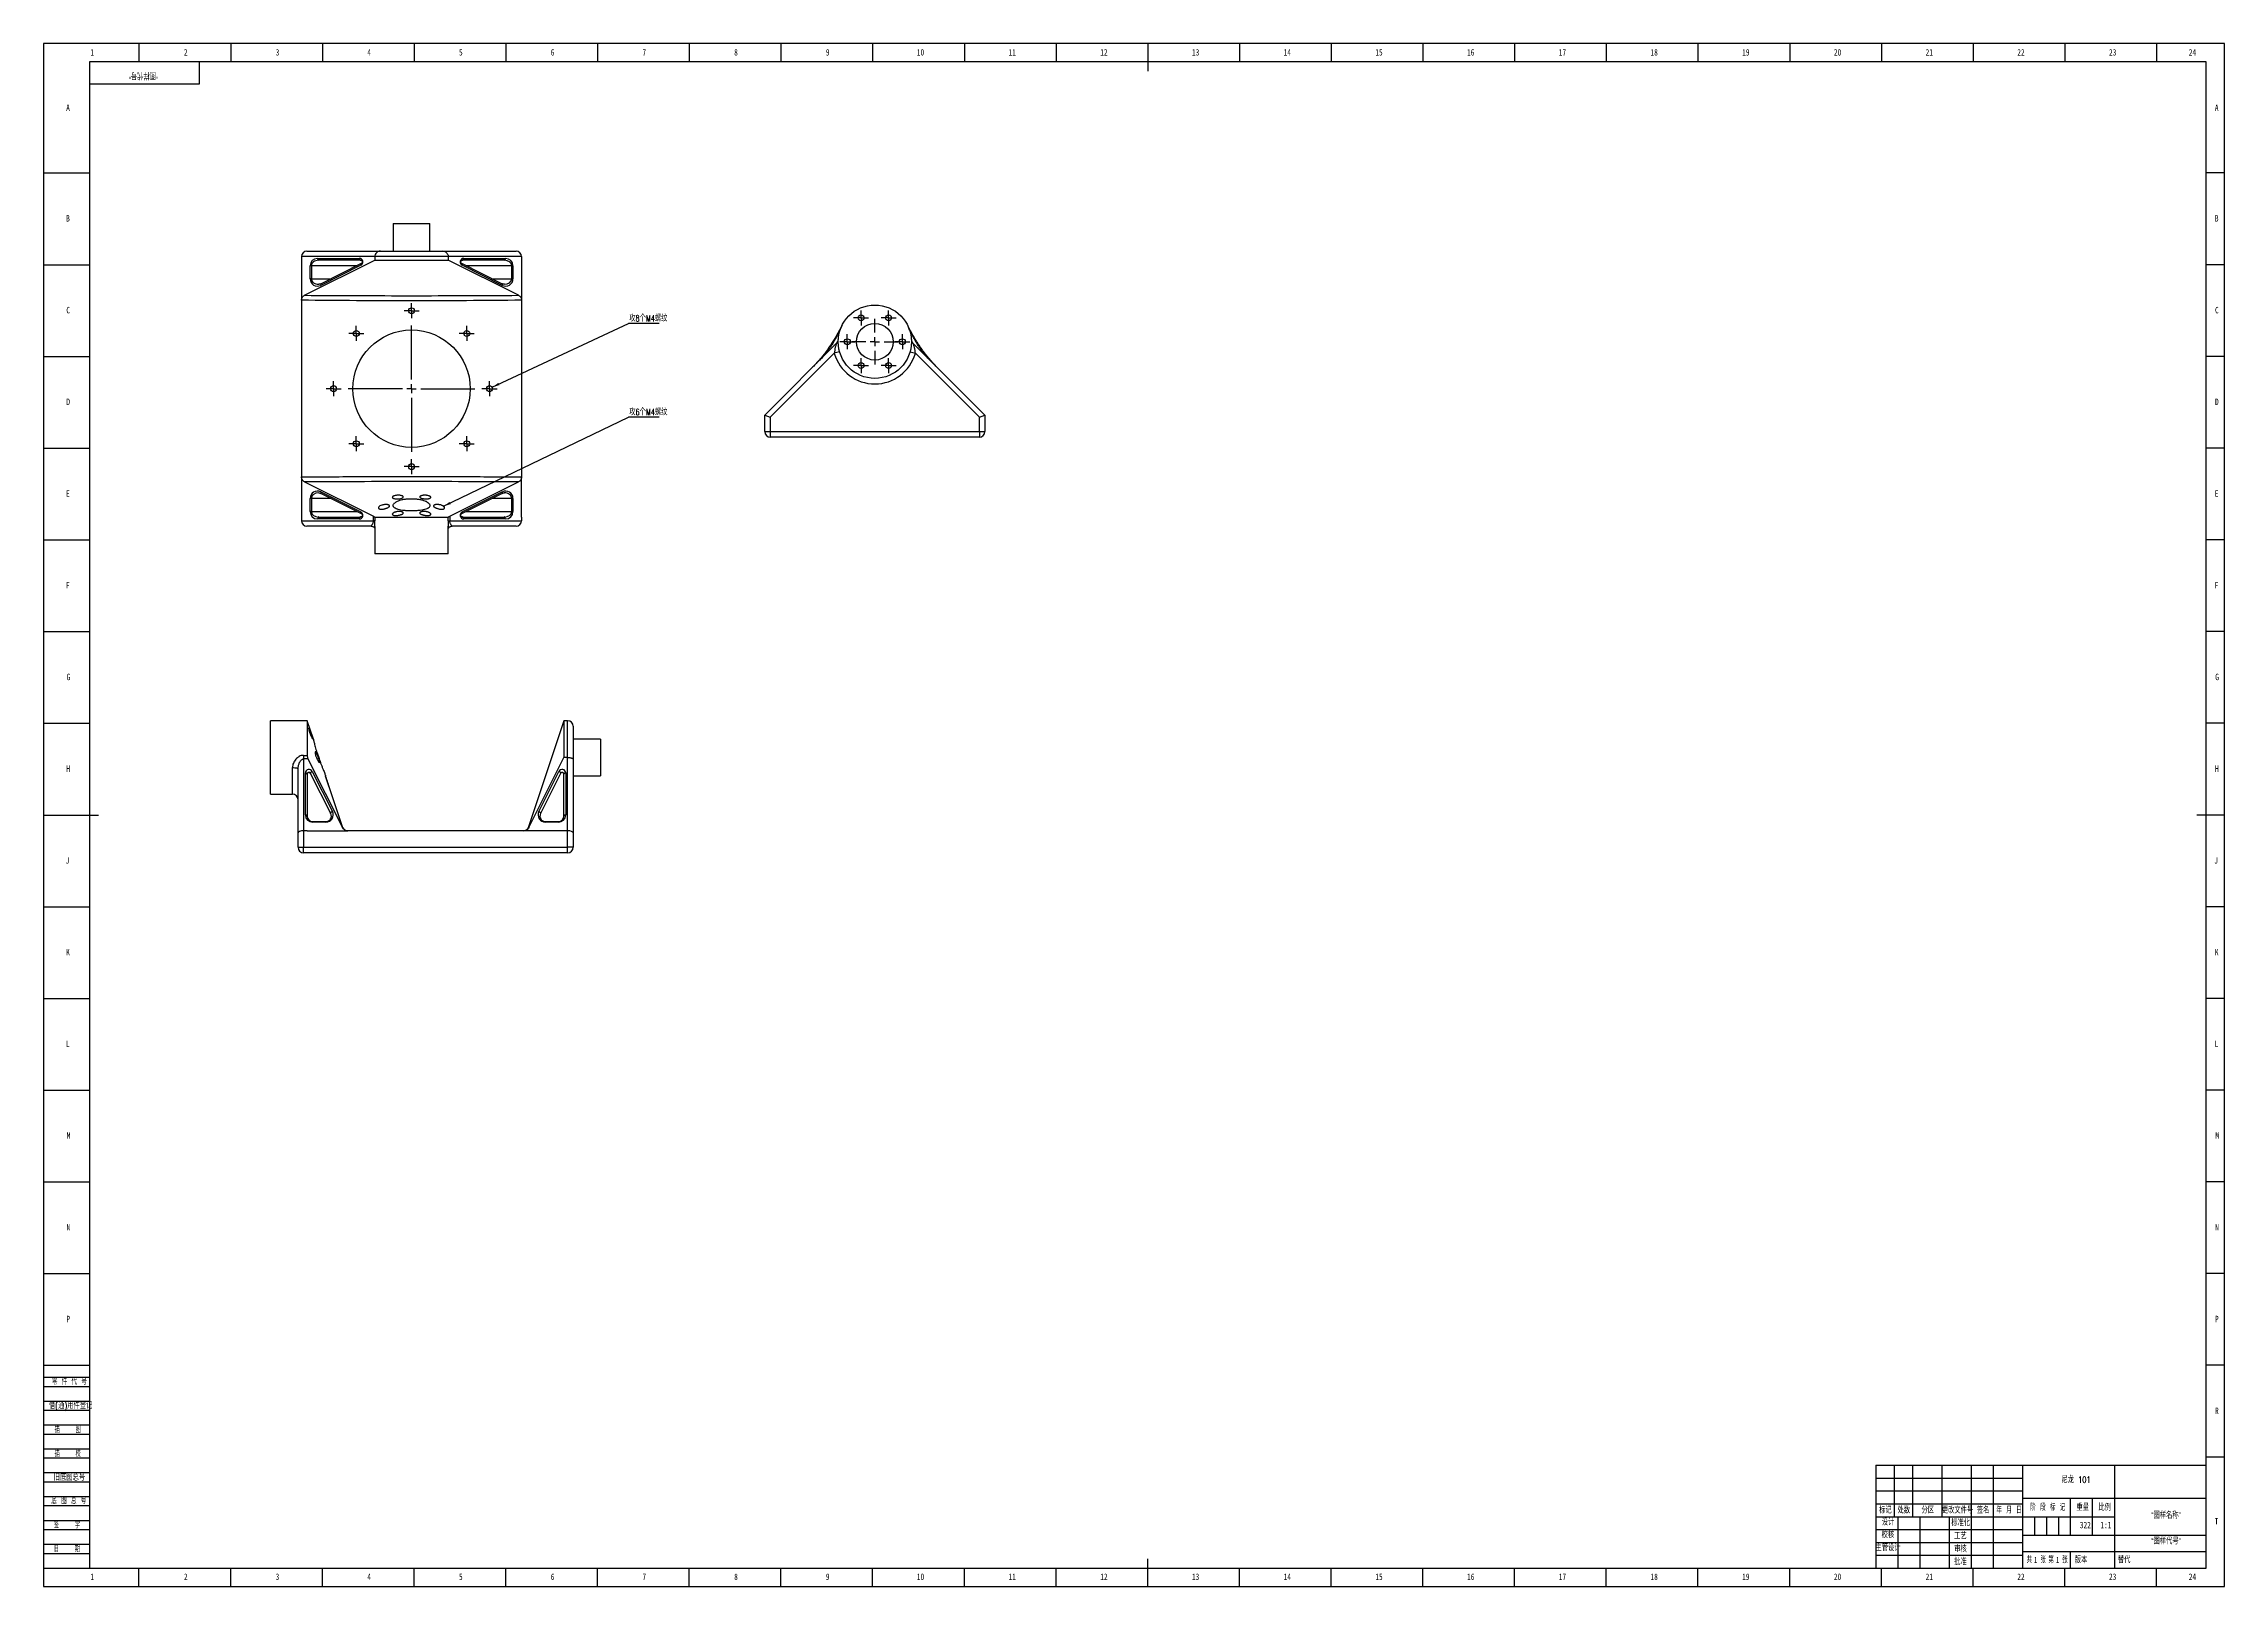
# Model space of a CAD drawing. Header units: millimetres. Extents: x 0 to 1189, y 0 to 841.
import ezdxf

# ---------------------------------------------------------------- set-up
doc = ezdxf.new("R2010")
doc.units = ezdxf.units.MM
for name, color, linetype in [('10', 7, 'Continuous'), ('5', 7, 'Continuous'), ('9', 7, 'Continuous'), ('SLD-0', 7, 'Continuous')]:
    doc.layers.add(name, color=color, linetype=linetype)
doc.styles.add('SLDTEXTSTYLE0', font='TXT', dxfattribs={"width": 0.7, "bigfont": 'bigfont'})
doc.styles.add('SLDTEXTSTYLE1', font='TXT', dxfattribs={"width": 0.6, "bigfont": 'bigfont'})
doc.styles.add('SLDTEXTSTYLE2', font='TXT', dxfattribs={"width": 0.614286, "bigfont": 'bigfont'})
doc.styles.add('SLDTEXTSTYLE3', font='TXT', dxfattribs={"width": 0.62, "bigfont": 'bigfont'})
doc.styles.add('SLDTEXTSTYLE4', font='TXT', dxfattribs={"width": 0.566667, "bigfont": 'bigfont'})
doc.styles.add('SLDTEXTSTYLE5', font='TXT', dxfattribs={"width": 0.7})
doc.dimstyles.new('SLDDIMSTYLE0', dxfattribs={"dimtxt": 0.18, "dimasz": 4.08, "dimexe": 0, "dimexo": 0.0625, "dimgap": 0, "dimtad": 0, "dimtih": 1, "dimtoh": 1, "dimdec": 0, "dimrnd": 1e-09, "dimzin": 0, "dimdsep": 46, "dimtxsty": 'Standard', "dimsah": 1, "dimcen": 0.09, "dimadec": 0, "dimazin": 0, "dimtfac": 4.08, "dimtdec": 0, "dimtofl": 0, "dimtmove": 0, "dimatfit": 3, "dimfxl": 0, "dimfrac": 2, "dimtolj": 1, "dimtzin": 0, "dimarcsym": 0})

msp = doc.modelspace()

# ---------------------------------------------------------------- texts
at = {"layer": '10', "char_height": 3.5}
for s, insert, attachment_point, style in [('1', (26.5, 838), 2, 'SLDTEXTSTYLE5'), ('2', (77.5, 838), 2, 'SLDTEXTSTYLE5'), ('3', (127.5, 838), 2, 'SLDTEXTSTYLE5'), ('4', (177.5, 838), 2, 'SLDTEXTSTYLE5'), ('5', (227.5, 838), 2, 'SLDTEXTSTYLE5'), ('6', (277.5, 838), 2, 'SLDTEXTSTYLE5'), ('7', (327.5, 838), 2, 'SLDTEXTSTYLE5'), ('8', (377.5, 838), 2, 'SLDTEXTSTYLE5'), ('9', (427.5, 838), 2, 'SLDTEXTSTYLE5'), ('10', (478.1, 838), 2, 'SLDTEXTSTYLE5'), ('11', (528.1, 838), 2, 'SLDTEXTSTYLE5'), ('12', (578.1, 838), 2, 'SLDTEXTSTYLE5'), ('13', (628.1, 838), 2, 'SLDTEXTSTYLE5'), ('14', (678.1, 838), 2, 'SLDTEXTSTYLE5'), ('15', (728.1, 838), 2, 'SLDTEXTSTYLE5'), ('16', (778.1, 838), 2, 'SLDTEXTSTYLE5'), ('17', (828.1, 838), 2, 'SLDTEXTSTYLE5'), ('18', (878.1, 838), 2, 'SLDTEXTSTYLE5'), ('19', (928.1, 838), 2, 'SLDTEXTSTYLE5'), ('20', (978.1, 838), 2, 'SLDTEXTSTYLE5'), ('21', (1028.1, 838), 2, 'SLDTEXTSTYLE5'), ('22', (1078.1, 838), 2, 'SLDTEXTSTYLE5'), ('23', (1128.1, 838), 2, 'SLDTEXTSTYLE5'), ('24', (1171.6, 838), 2, 'SLDTEXTSTYLE5'), ('A', (13.3, 807.8), 2, 'SLDTEXTSTYLE5'), ('A', (1184.8, 807.8), 2, 'SLDTEXTSTYLE5'), ('B', (13.3, 747.5), 2, 'SLDTEXTSTYLE5'), ('B', (1184.8, 747.5), 2, 'SLDTEXTSTYLE5'), ('C', (13.4, 697.5), 2, 'SLDTEXTSTYLE5'), ('C', (1184.9, 697.5), 2, 'SLDTEXTSTYLE5'), ('D', (13.4, 647.5), 2, 'SLDTEXTSTYLE5'), ('D', (1184.9, 647.5), 2, 'SLDTEXTSTYLE5'), ('E', (13.3, 597.5), 2, 'SLDTEXTSTYLE5'), ('E', (1184.8, 597.5), 2, 'SLDTEXTSTYLE5'), ('F', (13.2, 547.5), 2, 'SLDTEXTSTYLE5'), ('F', (1184.7, 547.5), 2, 'SLDTEXTSTYLE5'), ('G', (13.5, 497.5), 2, 'SLDTEXTSTYLE5'), ('G', (1185, 497.5), 2, 'SLDTEXTSTYLE5'), ('H', (13.4, 447.5), 2, 'SLDTEXTSTYLE5'), ('H', (1184.9, 447.5), 2, 'SLDTEXTSTYLE5'), ('J', (13, 397.5), 2, 'SLDTEXTSTYLE5'), ('J', (1184.5, 397.5), 2, 'SLDTEXTSTYLE5'), ('K', (13.3, 347.5), 2, 'SLDTEXTSTYLE5'), ('K', (1184.8, 347.5), 2, 'SLDTEXTSTYLE5'), ('L', (13.2, 297.5), 2, 'SLDTEXTSTYLE5'), ('L', (1184.7, 297.5), 2, 'SLDTEXTSTYLE5'), ('M', (13.6, 247.5), 2, 'SLDTEXTSTYLE5'), ('M', (1185.1, 247.5), 2, 'SLDTEXTSTYLE5'), ('N', (13.5, 197.5), 2, 'SLDTEXTSTYLE5'), ('N', (1185, 197.5), 2, 'SLDTEXTSTYLE5'), ('P', (13.4, 147.5), 2, 'SLDTEXTSTYLE5'), ('P', (1184.9, 147.5), 2, 'SLDTEXTSTYLE5'), ('R', (1184.9, 97.5), 2, 'SLDTEXTSTYLE5'), ('尼龙 101', (1108.1, 59.9), 2, 'SLDTEXTSTYLE0'), ('“图样名称”', (1157.2, 40.5), 2, 'SLDTEXTSTYLE0'), ('T', (1184.7, 37.3), 2, 'SLDTEXTSTYLE5'), ('校核', (1005.5, 29.9), 2, 'SLDTEXTSTYLE0'), ('322', (1113.2, 35.2), 2, 'SLDTEXTSTYLE5'), ('“图样代号”', (1157.2, 26.4), 2, 'SLDTEXTSTYLE0'), ('主管设计', (1005.6, 22.8), 2, 'SLDTEXTSTYLE0'), ('1', (1085.1, 16.2), 1, 'SLDTEXTSTYLE5'), ('1', (1097.1, 16.2), 1, 'SLDTEXTSTYLE5'), ('1', (26.5, 7), 2, 'SLDTEXTSTYLE5'), ('2', (77.5, 7), 2, 'SLDTEXTSTYLE5'), ('3', (127.5, 7), 2, 'SLDTEXTSTYLE5'), ('4', (177.5, 7), 2, 'SLDTEXTSTYLE5'), ('5', (227.5, 7), 2, 'SLDTEXTSTYLE5'), ('6', (277.5, 7), 2, 'SLDTEXTSTYLE5'), ('7', (327.5, 7), 2, 'SLDTEXTSTYLE5'), ('8', (377.5, 7), 2, 'SLDTEXTSTYLE5'), ('9', (427.5, 7), 2, 'SLDTEXTSTYLE5'), ('10', (478.1, 7), 2, 'SLDTEXTSTYLE5'), ('11', (528.1, 7), 2, 'SLDTEXTSTYLE5'), ('12', (578.1, 7), 2, 'SLDTEXTSTYLE5'), ('13', (628.1, 7), 2, 'SLDTEXTSTYLE5'), ('14', (678.1, 7), 2, 'SLDTEXTSTYLE5'), ('15', (728.1, 7), 2, 'SLDTEXTSTYLE5'), ('16', (778.1, 7), 2, 'SLDTEXTSTYLE5'), ('17', (828.1, 7), 2, 'SLDTEXTSTYLE5'), ('18', (878.1, 7), 2, 'SLDTEXTSTYLE5'), ('19', (928.1, 7), 2, 'SLDTEXTSTYLE5'), ('20', (978.1, 7), 2, 'SLDTEXTSTYLE5'), ('21', (1028.1, 7), 2, 'SLDTEXTSTYLE5'), ('22', (1078.1, 7), 2, 'SLDTEXTSTYLE5'), ('23', (1128.1, 7), 2, 'SLDTEXTSTYLE5'), ('24', (1171.6, 7), 2, 'SLDTEXTSTYLE5')]:
    msp.add_mtext(s, dxfattribs=dict(at, insert=insert, attachment_point=attachment_point, style=style))
at = {"layer": '10', "color": 7, "insert": (1110.8, 16.2), "char_height": 3.5, "attachment_point": 2, "style": 'SLDTEXTSTYLE0'}
msp.add_mtext('版本', dxfattribs=at)
at = {"layer": '9', "color": 7, "char_height": 3.5}
for s, insert, attachment_point, style in [('零 件 代 号', (4.5, 113.4), 1, 'SLDTEXTSTYLE2'), ('借(通)用件登记', (2.9, 100.3), 1, 'SLDTEXTSTYLE0'), ('描    图', (13.1, 87.2), 2, 'SLDTEXTSTYLE4'), ('描    校', (13.1, 74.1), 2, 'SLDTEXTSTYLE4'), ('旧底图总号', (5.5, 61.2), 1, 'SLDTEXTSTYLE0'), ('底 图 总 号', (4.2, 48.4), 1, 'SLDTEXTSTYLE2'), ('标记', (1004.2, 43.3), 2, 'SLDTEXTSTYLE0'), ('设计', (1005.6, 36.8), 2, 'SLDTEXTSTYLE0'), ('处数', (1014.2, 43.3), 2, 'SLDTEXTSTYLE0'), ('分区', (1027.3, 43.3), 2, 'SLDTEXTSTYLE0'), ('更改文件号', (1043.5, 43.3), 2, 'SLDTEXTSTYLE0'), ('标准化', (1045.2, 36.4), 2, 'SLDTEXTSTYLE0'), ('签名', (1057.5, 43.3), 2, 'SLDTEXTSTYLE0'), ('年 月 日', (1071.6, 43.3), 2, 'SLDTEXTSTYLE3'), ('阶 段 标 记', (1092.7, 44.8), 2, 'SLDTEXTSTYLE2'), ('重量', (1111.8, 44.8), 2, 'SLDTEXTSTYLE0'), ('比例', (1123.7, 44.8), 2, 'SLDTEXTSTYLE0'), ('签    字', (12.7, 35.2), 2, 'SLDTEXTSTYLE4'), ('工艺', (1045.1, 29.2), 2, 'SLDTEXTSTYLE0'), ('日    期', (12.7, 22.2), 2, 'SLDTEXTSTYLE4'), ('批准', (1045.1, 15.2), 2, 'SLDTEXTSTYLE0'), ('审核', (1045.1, 22.2), 2, 'SLDTEXTSTYLE0'), ('共  张', (1086.4, 16.2), 2, 'SLDTEXTSTYLE1'), ('第  张', (1098.3, 16.2), 2, 'SLDTEXTSTYLE1')]:
    msp.add_mtext(s, dxfattribs=dict(at, insert=insert, attachment_point=attachment_point, style=style))
at = {"layer": 'SLD-0', "insert": (54.4, 821.9), "char_height": 3.5, "attachment_point": 2, "rotation": 180, "style": 'SLDTEXTSTYLE0'}
msp.add_mtext('“图样代号”', dxfattribs=at)
at = {"layer": 'SLD-0', "char_height": 3.5}
for s, insert, attachment_point, style in [('1:1', (1124.4, 35.2), 2, 'SLDTEXTSTYLE5'), ('替代', (1130.9, 16.2), 1, 'SLDTEXTSTYLE0')]:
    msp.add_mtext(s, dxfattribs=dict(at, insert=insert, attachment_point=attachment_point, style=style))

# ---------------------------------------------------------------- blocks, each defined once
blk = doc.blocks.new('SW_NOTE_0')
at = {"layer": '10', "color": 0}
blk.add_line((16.8, 0), (0, 0), dxfattribs=at)
at = {"layer": '10', "color": 0, "insert": (0.4, 4.5), "char_height": 3.5, "attachment_point": 1, "style": 'SLDTEXTSTYLE0'}
blk.add_mtext('攻8个M4螺纹', dxfattribs=at)
blk = doc.blocks.new('SW_NOTE_0_1')
at = {"layer": '10', "color": 0}
blk.add_line((16.8, 0), (0, 0), dxfattribs=at)
at = {"layer": '10', "color": 0, "insert": (0.4, 4.6), "char_height": 3.5, "attachment_point": 1, "style": 'SLDTEXTSTYLE0'}
blk.add_mtext('攻6个M4螺纹', dxfattribs=at)
blk = doc.blocks.new('SW_CENTERMARKSYMBOL_0')
at = {"layer": '10', "color": 0}
for p, q in [((-2.5, 0), (-4.1, 0)), ((0, 0), (-2.5, 0)), ((0, 2.5), (0, 4.1)), ((0, 0), (0, 2.5)), ((0, 0), (0, -2.5)), ((0, 0), (2.5, 0)), ((2.5, 0), (4.1, 0)), ((0, -2.5), (0, -4.1))]:
    blk.add_line(p, q, dxfattribs=at)
blk = doc.blocks.new('SW_CENTERMARKSYMBOL_1')
at = {"layer": '10', "color": 0}
for p, q in [((-2.5, 0), (-4.1, 0)), ((0, 0), (-2.5, 0)), ((0, 2.5), (0, 4.1)), ((0, 0), (0, 2.5)), ((0, 0), (0, -2.5)), ((0, 0), (2.5, 0)), ((2.5, 0), (4.1, 0)), ((0, -2.5), (0, -4.1))]:
    blk.add_line(p, q, dxfattribs=at)
blk = doc.blocks.new('SW_CENTERMARKSYMBOL_2')
at = {"layer": '10', "color": 0}
for p, q in [((-2.5, 0), (-4.1, 0)), ((0, 0), (-2.5, 0)), ((0, 2.5), (0, 4.1)), ((0, 0), (0, 2.5)), ((0, 0), (0, -2.5)), ((0, 0), (2.5, 0)), ((2.5, 0), (4.1, 0)), ((0, -2.5), (0, -4.1))]:
    blk.add_line(p, q, dxfattribs=at)
blk = doc.blocks.new('SW_CENTERMARKSYMBOL_3')
at = {"layer": '10', "color": 0}
for p, q in [((-2.5, 0), (-4.1, 0)), ((0, 0), (-2.5, 0)), ((0, 2.5), (0, 4.1)), ((0, 0), (0, 2.5)), ((0, 0), (0, -2.5)), ((0, 0), (2.5, 0)), ((2.5, 0), (4.1, 0)), ((0, -2.5), (0, -4.1))]:
    blk.add_line(p, q, dxfattribs=at)
blk = doc.blocks.new('SW_CENTERMARKSYMBOL_4')
at = {"layer": '10', "color": 0}
for p, q in [((-2.5, 0), (-4.1, 0)), ((0, 0), (-2.5, 0)), ((0, 2.5), (0, 4.1)), ((0, 0), (0, 2.5)), ((0, 0), (0, -2.5)), ((0, 0), (2.5, 0)), ((2.5, 0), (4.1, 0)), ((0, -2.5), (0, -4.1))]:
    blk.add_line(p, q, dxfattribs=at)
blk = doc.blocks.new('SW_CENTERMARKSYMBOL_5')
at = {"layer": '10', "color": 0}
for p, q in [((0, 5), (0, 34.5)), ((-5, 0), (-34.5, 0)), ((0, 0), (-2.5, 0)), ((0, 0), (0, 2.5)), ((0, 0), (0, -2.5)), ((0, 0), (2.5, 0)), ((5, 0), (34.5, 0)), ((0, -5), (0, -34.5))]:
    blk.add_line(p, q, dxfattribs=at)
blk = doc.blocks.new('SW_CENTERMARKSYMBOL_6')
at = {"layer": '10', "color": 0}
for p, q in [((-2.5, 0), (-4.1, 0)), ((0, 0), (-2.5, 0)), ((0, 2.5), (0, 4.1)), ((0, 0), (0, 2.5)), ((0, 0), (0, -2.5)), ((0, 0), (2.5, 0)), ((2.5, 0), (4.1, 0)), ((0, -2.5), (0, -4.1))]:
    blk.add_line(p, q, dxfattribs=at)
blk = doc.blocks.new('SW_CENTERMARKSYMBOL_7')
at = {"layer": '10', "color": 0}
for p, q in [((-2.5, 0), (-4.1, 0)), ((0, 0), (-2.5, 0)), ((0, 2.5), (0, 4.1)), ((0, 0), (0, 2.5)), ((0, 0), (0, -2.5)), ((0, 0), (2.5, 0)), ((2.5, 0), (4.1, 0)), ((0, -2.5), (0, -4.1))]:
    blk.add_line(p, q, dxfattribs=at)
blk = doc.blocks.new('SW_CENTERMARKSYMBOL_8')
at = {"layer": '10', "color": 0}
for p, q in [((-2.5, 0), (-4.1, 0)), ((0, 0), (-2.5, 0)), ((0, 2.5), (0, 4.1)), ((0, 0), (0, 2.5)), ((0, 0), (0, -2.5)), ((0, 0), (2.5, 0)), ((2.5, 0), (4.1, 0)), ((0, -2.5), (0, -4.1))]:
    blk.add_line(p, q, dxfattribs=at)
blk = doc.blocks.new('SW_CENTERMARKSYMBOL_9')
at = {"layer": '10', "color": 0}
for p, q in [((0, 5), (0, 12.5)), ((-5, 0), (-12.5, 0)), ((0, 0), (-2.5, 0)), ((0, 0), (0, 2.5)), ((0, 0), (0, -2.5)), ((0, 0), (2.5, 0)), ((5, 0), (12.5, 0)), ((0, -5), (0, -12.5))]:
    blk.add_line(p, q, dxfattribs=at)
blk = doc.blocks.new('SW_CENTERMARKSYMBOL_10')
at = {"layer": '10', "color": 0}
for p, q in [((-2.5, 0), (-4.1, 0)), ((0, 0), (-2.5, 0)), ((0, 2.5), (0, 4.1)), ((0, 0), (0, 2.5)), ((0, 0), (0, -2.5)), ((0, 0), (2.5, 0)), ((2.5, 0), (4.1, 0)), ((0, -2.5), (0, -4.1))]:
    blk.add_line(p, q, dxfattribs=at)
blk = doc.blocks.new('SW_CENTERMARKSYMBOL_11')
at = {"layer": '10', "color": 0}
for p, q in [((-2.5, 0), (-4.1, 0)), ((0, 0), (-2.5, 0)), ((0, 2.5), (0, 4.1)), ((0, 0), (0, 2.5)), ((0, 0), (0, -2.5)), ((0, 0), (2.5, 0)), ((2.5, 0), (4.1, 0)), ((0, -2.5), (0, -4.1))]:
    blk.add_line(p, q, dxfattribs=at)
blk = doc.blocks.new('SW_CENTERMARKSYMBOL_12')
at = {"layer": '10', "color": 0}
for p, q in [((-2.5, 0), (-4.1, 0)), ((0, 0), (-2.5, 0)), ((0, 2.5), (0, 4.1)), ((0, 0), (0, 2.5)), ((0, 0), (0, -2.5)), ((0, 0), (2.5, 0)), ((2.5, 0), (4.1, 0)), ((0, -2.5), (0, -4.1))]:
    blk.add_line(p, q, dxfattribs=at)
blk = doc.blocks.new('SW_CENTERMARKSYMBOL_13')
at = {"layer": '10', "color": 0}
for p, q in [((-2.5, 0), (-4.1, 0)), ((0, 0), (-2.5, 0)), ((0, 2.5), (0, 4.1)), ((0, 0), (0, 2.5)), ((0, 0), (0, -2.5)), ((0, 0), (2.5, 0)), ((2.5, 0), (4.1, 0)), ((0, -2.5), (0, -4.1))]:
    blk.add_line(p, q, dxfattribs=at)
blk = doc.blocks.new('SW_CENTERMARKSYMBOL_14')
at = {"layer": '10', "color": 0}
for p, q in [((-2.5, 0), (-4.1, 0)), ((0, 0), (-2.5, 0)), ((0, 2.5), (0, 4.1)), ((0, 0), (0, 2.5)), ((0, 0), (0, -2.5)), ((0, 0), (2.5, 0)), ((2.5, 0), (4.1, 0)), ((0, -2.5), (0, -4.1))]:
    blk.add_line(p, q, dxfattribs=at)
blk = doc.blocks.new('SW_CENTERMARKSYMBOL_15')
at = {"layer": '10', "color": 0}
for p, q in [((-2.5, 0), (-4.1, 0)), ((0, 0), (-2.5, 0)), ((0, 2.5), (0, 4.1)), ((0, 0), (0, 2.5)), ((0, 0), (0, -2.5)), ((0, 0), (2.5, 0)), ((2.5, 0), (4.1, 0)), ((0, -2.5), (0, -4.1))]:
    blk.add_line(p, q, dxfattribs=at)

# ---------------------------------------------------------------- linework, layer by layer
at = {"color": 7, "linetype": 'Continuous', "lineweight": 25}
for p, q in [((190.6, 742.9), (190.6, 727.9)), ((190.6, 742.9), (210.6, 742.9)), ((210.6, 727.9), (210.6, 742.9)), ((143.6, 727.9), (183.6, 727.9)), ((183.6, 727.9), (217.6, 727.9)), ((217.6, 727.9), (257.6, 727.9)), ((180.6, 724.9), (140.6, 724.9)), ((140.6, 724.9), (140.6, 722.9)), ((140.6, 722.9), (140.6, 701.1)), ((142.2, 703.8), (180.6, 722.9)), ((145.3, 712.8), (145.3, 719.9)), ((146, 719.9), (145.3, 719.9)), ((146, 719.9), (146, 712.8)), ((149.3, 723.9), (172.1, 723.9)), ((172.8, 722.9), (150, 722.9)), ((173, 720.2), (151.1, 709.2)), ((173.2, 721.1), (151.4, 710.1)), ((180.6, 724.9), (180.6, 722.9)), ((220.6, 724.9), (180.6, 724.9)), ((220.6, 724.9), (220.6, 722.9)), ((260.6, 724.9), (220.6, 724.9)), ((259, 703.8), (220.6, 722.9)), ((249.8, 710.1), (228, 721.1)), ((250.1, 709.2), (228.2, 720.2)), ((251.2, 722.9), (228.4, 722.9)), ((229.1, 723.9), (251.9, 723.9)), ((255.2, 719.9), (255.9, 719.9)), ((255.2, 712.8), (255.2, 719.9)), ((255.9, 719.9), (255.9, 712.8)), ((260.6, 724.9), (260.6, 722.9)), ((260.6, 722.9), (260.6, 701.1)), ((146, 712.8), (145.3, 712.8)), ((255.9, 712.8), (255.2, 712.8)), ((140.6, 701.1), (140.6, 604.8)), ((260.6, 701.1), (260.6, 604.8)), ((393.2, 638.5), (432.3, 677.7)), ((431.1, 672.2), (396.2, 637.3)), ((434, 673), (431.1, 672.2)), ((472.4, 673), (475.3, 672.2)), ((474, 677.7), (513.2, 638.5)), ((510.2, 637.3), (475.3, 672.2)), ((393.2, 638.5), (396.2, 637.3)), ((393.2, 629.5), (393.2, 638.5)), ((396.2, 637.3), (396.2, 629.5)), ((510.2, 637.3), (513.2, 638.5)), ((510.2, 629.5), (510.2, 637.3)), ((513.2, 638.5), (513.2, 629.5)), ((393.2, 629.5), (396.2, 629.5)), ((396.2, 629.5), (510.2, 629.5)), ((396.2, 629.5), (396.2, 626.5)), ((510.2, 626.5), (396.2, 626.5)), ((510.2, 629.5), (513.2, 629.5)), ((510.2, 629.5), (510.2, 626.5)), ((140.6, 604.8), (140.6, 582.9)), ((142.2, 602.1), (179.8, 583.4)), ((151.1, 596.7), (173, 585.7)), ((151.4, 595.8), (173.2, 584.8)), ((221.4, 583.4), (259, 602.1)), ((228, 584.8), (249.8, 595.8)), ((228.2, 585.7), (250.1, 596.7)), ((260.6, 582.9), (260.6, 604.8)), ((140.6, 582.9), (140.6, 580.9)), ((145.3, 585.9), (145.3, 593.1)), ((146, 593.1), (145.3, 593.1)), ((146, 585.9), (145.3, 585.9)), ((146, 593.1), (146, 585.9)), ((150, 582.9), (172.8, 582.9)), ((179.8, 580.9), (179.8, 583.4)), ((180.6, 582.9), (180.6, 580.9)), ((220.6, 580.9), (220.6, 582.9)), ((221.4, 583.4), (221.4, 580.9)), ((228.4, 582.9), (251.2, 582.9)), ((255.2, 593.1), (255.9, 593.1)), ((255.2, 585.9), (255.2, 593.1)), ((255.2, 585.9), (255.9, 585.9)), ((255.9, 593.1), (255.9, 585.9)), ((260.6, 582.9), (260.6, 580.9)), ((140.6, 580.9), (179.8, 580.9)), ((178.5, 577.9), (143.6, 577.9)), ((172.1, 581.9), (149.3, 581.9)), ((180.6, 580.9), (179.8, 580.9)), ((180.6, 577.8), (180.6, 562.9)), ((220.6, 580.9), (221.4, 580.9)), ((220.6, 562.9), (220.6, 577.9)), ((220.6, 577.9), (220.6, 577.8)), ((221.4, 580.9), (260.6, 580.9)), ((257.6, 577.9), (222.7, 577.9)), ((251.9, 581.9), (229.1, 581.9)), ((220.6, 562.9), (180.6, 562.9)), ((143.7, 471.9), (123.7, 471.9)), ((123.7, 451.9), (123.7, 471.9)), ((147.1, 461.9), (143.7, 471.9)), ((283.7, 471.9), (264.4, 414)), ((285.7, 471.9), (283.7, 471.9)), ((288.7, 468.9), (288.7, 450.7)), ((123.7, 431.9), (123.7, 451.9)), ((141.7, 453), (141.7, 451.1)), ((141.7, 453), (143.7, 453)), ((150.2, 451.3), (149.9, 452.2)), ((264.5, 413.6), (283.7, 451.9)), ((285.7, 451.9), (283.7, 451.9)), ((285.7, 411.9), (285.7, 451.9)), ((303.7, 461.9), (288.7, 461.9)), ((303.7, 461.9), (303.7, 441.9)), ((138.7, 410.7), (138.7, 445.6)), ((141.7, 451.1), (141.7, 411.9)), ((144.1, 451.1), (141.7, 451.1)), ((142.7, 420.6), (142.7, 443.4)), ((143.7, 442.7), (143.7, 419.9)), ((144.1, 451.1), (162.9, 413.6)), ((156.6, 421.3), (145.6, 443.1)), ((146.5, 444.3), (157.5, 422.4)), ((163, 414), (153.7, 441.9)), ((270, 422.4), (280.9, 444.3)), ((281.8, 443.1), (270.9, 421.3)), ((283.7, 419.9), (283.7, 442.7)), ((284.7, 443.4), (284.7, 420.6)), ((288.7, 450.7), (288.7, 410.7)), ((288.7, 441.9), (303.7, 441.9)), ((123.7, 431.9), (135.7, 431.9)), ((146.7, 416.9), (153.9, 416.9)), ((146.7, 416.9), (146.7, 416.6)), ((153.9, 416.6), (146.7, 416.6)), ((153.9, 416.9), (153.9, 416.6)), ((273.6, 416.6), (273.6, 416.9)), ((273.6, 416.9), (280.7, 416.9)), ((280.7, 416.6), (273.6, 416.6)), ((280.7, 416.9), (280.7, 416.6)), ((138.7, 402.9), (138.7, 410.7)), ((143.7, 411.9), (141.7, 411.9)), ((141.7, 411.9), (141.7, 402.9)), ((143.7, 411.9), (165.6, 411.9)), ((261.9, 411.9), (165.6, 411.9)), ((283.7, 411.9), (261.9, 411.9)), ((285.7, 411.9), (283.7, 411.9)), ((285.7, 402.9), (285.7, 411.9)), ((288.7, 410.7), (288.7, 402.9)), ((138.7, 402.9), (141.7, 402.9)), ((141.7, 402.9), (285.7, 402.9)), ((141.7, 399.9), (141.7, 402.9)), ((285.7, 399.9), (141.7, 399.9)), ((288.7, 402.9), (285.7, 402.9)), ((285.7, 399.9), (285.7, 402.9))]:
    msp.add_line(p, q, dxfattribs=at)
at = {"color": 8, "linetype": 'Continuous', "lineweight": 25}
for p, q in [((171, 719.9), (146, 719.9)), ((255.2, 719.9), (230.2, 719.9)), ((146, 712.8), (156.7, 712.8)), ((244.5, 712.8), (255.2, 712.8)), ((156.7, 593.1), (146, 593.1)), ((146, 585.9), (171, 585.9)), ((230.2, 585.9), (255.2, 585.9)), ((255.2, 593.1), (244.5, 593.1)), ((285.7, 451.9), (285.7, 471.9)), ((135.7, 431.9), (135.7, 446.4))]:
    msp.add_line(p, q, dxfattribs=at)
at = {"color": 7, "linetype": 'Continuous', "lineweight": 25, "flags": 128}
for points in [[(135.7, 446.4), (136.3, 446.4), (136.9, 446.3), (137.4, 446.3), (137.8, 446.2), (138.2, 446), (138.5, 445.9), (138.7, 445.7), (138.7, 445.6)], [(146.5, 444.3), (146.3, 444.2), (146.1, 444.1), (145.9, 444), (145.8, 443.8), (145.6, 443.6), (145.6, 443.4), (145.6, 443.3), (145.6, 443.1)], [(280.9, 444.3), (281.2, 444.2), (281.4, 444.1), (281.6, 444), (281.7, 443.8), (281.8, 443.6), (281.9, 443.4), (281.9, 443.3), (281.8, 443.1)], [(156.6, 421.3), (156.5, 421.4), (156.5, 421.6), (156.6, 421.8), (156.7, 421.9), (156.8, 422.1), (157, 422.2), (157.2, 422.3), (157.5, 422.4)], [(270, 422.4), (270.2, 422.3), (270.4, 422.2), (270.6, 422.1), (270.8, 421.9), (270.9, 421.8), (270.9, 421.6), (270.9, 421.4), (270.9, 421.3)]]:
    msp.add_lwpolyline(points, dxfattribs=at)
at = {"color": 7, "linetype": 'Continuous', "lineweight": 25}
for centre, radius in [((200.6, 695.4), 1.6), ((453.2, 678.5), 20), ((445.7, 691.5), 1.6), ((460.7, 691.5), 1.6), ((200.6, 652.9), 32), ((170.5, 683), 1.6), ((230.7, 683), 1.6), ((438.2, 678.5), 1.6), ((453.2, 678.5), 10), ((468.2, 678.5), 1.6), ((445.7, 665.5), 1.6), ((460.7, 665.5), 1.6), ((158.1, 652.9), 1.6), ((243.1, 652.9), 1.6), ((170.5, 622.9), 1.6), ((230.7, 622.9), 1.6), ((200.6, 610.4), 1.6)]:
    msp.add_circle(centre, radius, dxfattribs=at)
for centre, radius, start, end in [((143.6, 724.9), 3, 90, 180), ((183.6, 724.9), 3, 90, 182.2845), ((217.6, 724.9), 3, 18.2386, 90), ((257.6, 724.9), 3, 0, 90), ((149.3, 719.9), 4, 90, 180), ((150.2, 723.8), 0.893, 171.9505, 258.5782), ((172.1, 721.9), 2, 296.5651, 90), ((173, 723.8), 0.893, 171.9505, 258.5782), ((229.1, 721.9), 2, 90, 243.4349), ((228.2, 723.8), 0.893, 281.4218, 8.0495), ((251, 723.8), 0.893, 281.4218, 8.0495), ((251.9, 719.9), 4, 0, 90), ((149.3, 712.8), 4, 180, 296.5651), ((251.9, 712.8), 4, 243.4349, 0), ((430.2, 679.8), 3, 315, 356.8142), ((476.1, 679.8), 3, 183.1858, 225), ((453.2, 678.5), 23, 196.0242, 343.9758), ((396.2, 629.5), 3, 180, 270), ((510.2, 629.5), 3, 270, 0), ((149.3, 593.1), 4, 63.4349, 180), ((251.9, 593.1), 4, 0, 116.5651), ((149.3, 585.9), 4, 180, 270), ((150.2, 582.1), 0.893, 101.4218, 188.0495), ((172.1, 583.9), 2, 270, 63.4349), ((173, 582.1), 0.893, 101.4218, 188.0495), ((229.1, 583.9), 2, 116.5651, 270), ((228.2, 582.1), 0.893, 351.9505, 78.5782), ((251, 582.1), 0.893, 351.9505, 78.5782), ((251.9, 585.9), 4, 270, 0), ((143.6, 580.9), 3, 180, 270), ((257.6, 580.9), 3, 270, 0), ((285.7, 468.9), 3, 0, 90), ((144.7, 443.4), 2, 26.5651, 180), ((142.9, 442.5), 0.893, 11.4218, 98.0495), ((144.7, 442.7), 1, 26.5651, 180), ((282.7, 443.4), 2, 0, 153.4349), ((282.7, 442.7), 1, 0, 153.4349), ((284.6, 442.5), 0.893, 81.9505, 168.5782), ((135.7, 428.9), 3, 0, 90), ((146.7, 420.6), 4, 180, 270), ((142.9, 419.7), 0.893, 11.4218, 98.0495), ((146.7, 419.9), 3, 180, 270), ((153.9, 420.6), 4, 270, 26.5651), ((153.9, 419.9), 3, 270, 26.5651), ((273.6, 420.6), 4, 153.4349, 270), ((273.6, 419.9), 3, 153.4349, 270), ((280.7, 420.6), 4, 270, 0), ((280.7, 419.9), 3, 270, 0), ((284.6, 419.7), 0.893, 81.9505, 168.5782), ((165.9, 414.9), 3, 198.4625, 270), ((261.6, 414.9), 3, 270, 341.5408), ((141.7, 402.9), 3, 180, 270), ((285.7, 402.9), 3, 270, 0)]:
    msp.add_arc(centre, radius, start, end, dxfattribs=at)
at = {"color": 8, "linetype": 'Continuous', "lineweight": 25}
for centre, radius, start, end in [((173.7, 720.4), 0.743, 124.9836, 202.6409), ((227.6, 720.4), 0.743, 337.359, 55.0174), ((151.8, 709.5), 0.742, 124.9506, 202.6449), ((249.4, 709.5), 0.742, 337.3551, 55.0494), ((151.8, 596.4), 0.742, 157.3551, 235.0494), ((249.4, 596.4), 0.742, 304.9506, 22.6449), ((173.7, 585.5), 0.743, 157.359, 235.0174), ((227.6, 585.5), 0.743, 304.9836, 22.6409)]:
    msp.add_arc(centre, radius, start, end, dxfattribs=at)
at = {"color": 7, "linetype": 'Continuous', "lineweight": 25}
for centre, major_axis, ratio, start_param, end_param in [((150, 719.9), (4, 0), 0.75, 1.570796, 3.141593), ((251.2, 719.9), (4, 0), 0.75, 0, 1.570796), ((150, 585.9), (4, 0), 0.75, 3.141593, 4.712389), ((251.2, 585.9), (4, 0), 0.75, 4.712389, 6.283185), ((141.7, 410.7), (3, 0), 0.414214, 1.570796, 3.141593), ((285.7, 410.7), (3, 0), 0.414214, 0, 1.570796)]:
    msp.add_ellipse(centre, major_axis=major_axis, ratio=ratio, start_param=start_param, end_param=end_param, dxfattribs=at)
at = {"color": 8, "linetype": 'Continuous', "lineweight": 25}
for centre, start_param, end_param in [((150, 712.8), 3.141593, 4.714985), ((251.2, 712.8), 4.71528, 6.283185), ((150, 593.1), 1.573687, 3.141593), ((251.2, 593.1), 0, 1.573392)]:
    msp.add_ellipse(centre, major_axis=(4, 0), ratio=0.75, start_param=start_param, end_param=end_param, dxfattribs=at)
at = {"color": 7, "linetype": 'Continuous', "lineweight": 25}
for points, knots in [([(220.5, 725.9), (220.5, 725.9), (220.6, 725.6), (220.6, 725.3), (220.6, 724.9)], [0, 0, 0, 0, 0.002143, 1, 1, 1, 1]), ([(172.8, 722.9), (172.8, 722.9), (173, 722.9), (173.2, 722.9), (173.5, 722.7), (173.7, 722.5), (173.7, 722.2), (173.8, 722), (173.8, 721.8), (173.7, 721.7), (173.7, 721.5), (173.5, 721.3), (173.4, 721.1), (173.3, 721.1), (173.2, 721.1)], [0, 0, 0, 0, 0.072824, 0.260075, 0.393308, 0.490738, 0.557443, 0.601051, 0.639444, 0.6819, 0.7363, 0.822414, 0.944458, 1, 1, 1, 1]), ([(180.6, 722.9), (180.6, 722.9), (180.7, 722.9), (181.2, 722.9), (181.6, 722.9), (182.6, 722.9), (183.2, 722.9), (184.7, 722.9), (185.5, 722.9), (187.4, 722.9), (188.4, 722.9), (190.6, 722.9), (191.7, 722.9), (194.2, 722.9), (195.4, 722.9), (198, 722.9), (199.3, 722.9), (201.9, 722.9), (203.2, 722.9), (205.8, 722.9), (207, 722.9), (209.5, 722.9), (210.6, 722.9), (212.8, 722.9), (213.8, 722.9), (215.7, 722.9), (216.5, 722.9), (218, 722.9), (218.6, 722.9), (219.6, 722.9), (220, 722.9), (220.5, 722.9), (220.6, 722.9), (220.6, 722.9)], [0, 0, 0, 0, 0.0625, 0.0625, 0.125, 0.125, 0.1875, 0.1875, 0.25, 0.25, 0.3125, 0.3125, 0.375, 0.375, 0.4375, 0.4375, 0.5, 0.5, 0.5625, 0.5625, 0.625, 0.625, 0.6875, 0.6875, 0.75, 0.75, 0.8125, 0.8125, 0.875, 0.875, 0.9375, 0.9375, 1, 1, 1, 1]), ([(228, 721.1), (227.9, 721.1), (227.8, 721.1), (227.7, 721.3), (227.5, 721.5), (227.4, 721.7), (227.4, 721.9), (227.4, 722.1), (227.5, 722.3), (227.6, 722.5), (227.7, 722.7), (228, 722.9), (228.2, 722.9), (228.4, 722.9), (228.4, 722.9)], [0, 0, 0, 0, 0.063301, 0.186481, 0.275437, 0.333074, 0.374235, 0.416676, 0.461685, 0.524048, 0.625672, 0.759676, 0.92751, 1, 1, 1, 1]), ([(140.6, 701.1), (140.6, 701.3), (140.6, 701.4), (140.7, 701.7), (140.7, 701.9), (140.8, 702.2), (140.8, 702.3), (141, 702.6), (141, 702.7), (141.3, 703), (141.4, 703.2), (141.8, 703.5), (142, 703.7), (142.2, 703.8)], [0, 0, 0, 0, 0.125, 0.125, 0.25, 0.25, 0.375, 0.375, 0.5, 0.5, 0.75, 0.75, 1, 1, 1, 1]), ([(142.2, 703.8), (152, 703.7), (161.7, 703.7), (181.1, 703.6), (190.9, 703.6), (210.3, 703.6), (220.1, 703.6), (239.5, 703.7), (249.2, 703.7), (259, 703.8)], [0, 0, 0, 0, 0.25, 0.25, 0.5, 0.5, 0.75, 0.75, 1, 1, 1, 1]), ([(151.4, 710.1), (151.3, 710.1), (151, 709.9), (150.5, 709.8), (150.2, 709.8), (150, 709.8)], [0, 0, 0, 0, 0.201381, 0.655236, 1, 1, 1, 1]), ([(251.2, 709.8), (251.2, 709.8), (251, 709.8), (250.6, 709.9), (250.1, 710), (249.9, 710.1), (249.8, 710.1)], [0, 0, 0, 0, 0.001594, 0.471571, 0.893568, 1, 1, 1, 1]), ([(259, 703.8), (259.2, 703.7), (259.4, 703.5), (259.7, 703.3), (259.7, 703.2), (259.9, 703), (260, 702.9), (260.2, 702.7), (260.2, 702.6), (260.4, 702.3), (260.4, 702.2), (260.6, 701.7), (260.6, 701.4), (260.6, 701.1)], [0, 0, 0, 0, 0.25, 0.25, 0.375, 0.375, 0.5, 0.5, 0.625, 0.625, 0.75, 0.75, 1, 1, 1, 1]), ([(260.6, 701.1), (240.6, 700.9), (220.6, 700.8), (180.6, 700.8), (160.6, 700.9), (140.6, 701.1)], [0, 0, 0, 0, 0.5, 0.5, 1, 1, 1, 1]), ([(435.3, 687.5), (434.8, 686.6), (434, 685), (432.8, 682.8), (431.9, 681.1), (431.1, 679.8), (430.3, 678.6), (429.6, 677.4), (428.6, 676), (427.6, 674.5), (426.6, 673.1), (425.8, 672), (425.2, 671.3), (424.6, 670.5), (423.8, 669.5), (422.6, 668.2), (421.2, 666.6), (420, 665.4), (419.4, 664.8)], [0, 0, 0, 0, 0.1059456, 0.1946661, 0.2661527, 0.3202284, 0.3623021, 0.4133879, 0.4744569, 0.5450562, 0.6107742, 0.664156, 0.6860239, 0.7172094, 0.7641216, 0.8268021, 0.9053549, 1, 1, 1, 1]), ([(434.8, 686.5), (434.6, 686), (434.2, 685.1), (433.6, 683.8), (433.2, 682.9), (432.8, 682.1), (432.3, 681.3), (431.7, 680.2), (431, 678.9), (430.1, 677.3), (429, 675.7), (428.1, 674.3), (427.4, 673.4), (426.9, 672.7), (426.1, 671.7), (424.8, 670.3), (423.8, 669.1), (423.2, 668.5)], [0, 0, 0, 0, 0.078695, 0.142572, 0.191875, 0.22739, 0.264676, 0.326211, 0.400181, 0.471994, 0.581797, 0.671061, 0.699371, 0.737997, 0.787402, 0.881583, 1, 1, 1, 1]), ([(486.9, 664.8), (486.4, 665.4), (485.3, 666.4), (484, 667.9), (483.1, 669), (482.3, 669.9), (481.6, 670.8), (480.6, 672), (479.7, 673.2), (478.8, 674.4), (478.1, 675.4), (477.4, 676.5), (476.6, 677.8), (475.7, 679.1), (475, 680.2), (474.6, 681), (474.2, 681.7), (473.6, 682.6), (472.9, 683.9), (472, 685.6), (471.4, 686.8), (471.1, 687.5)], [0, 0, 0, 0, 0.089396, 0.159364, 0.210095, 0.244525, 0.282508, 0.340328, 0.404124, 0.456136, 0.495342, 0.538438, 0.594836, 0.658873, 0.709961, 0.735774, 0.760098, 0.79804, 0.850625, 0.917916, 1, 1, 1, 1]), ([(483.2, 668.5), (482.7, 669), (481.8, 669.9), (480.7, 671.2), (479.8, 672.3), (479.1, 673.2), (478.3, 674.3), (477.4, 675.6), (476.3, 677.3), (475.4, 678.8), (474.7, 680.1), (474, 681.3), (473.3, 682.7), (472.4, 684.4), (471.8, 685.8), (471.5, 686.5)], [0, 0, 0, 0, 0.095124, 0.17441, 0.237961, 0.285776, 0.326935, 0.427345, 0.519411, 0.599552, 0.674732, 0.724559, 0.795119, 0.886758, 1, 1, 1, 1]), ([(432.3, 677.7), (432.3, 677.7), (432.3, 677.7), (432.3, 677.6), (432.3, 677.5), (432.2, 677.3), (432.1, 677.1), (432, 676.7), (431.9, 676.4), (431.8, 676), (431.7, 675.7), (431.5, 675), (431.4, 674.4), (431.2, 673.3), (431.1, 672.8), (431.1, 672.2)], [0, 0, 0, 0, 0.0625, 0.0625, 0.125, 0.125, 0.25, 0.25, 0.375, 0.375, 0.5, 0.5, 0.75, 0.75, 1, 1, 1, 1]), ([(475.3, 672.2), (475.3, 672.8), (475.2, 673.3), (475.1, 674.1), (475, 674.4), (474.9, 675), (474.8, 675.2), (474.7, 675.7), (474.6, 676), (474.5, 676.4), (474.4, 676.7), (474.2, 677.1), (474.2, 677.3), (474.1, 677.5), (474.1, 677.6), (474, 677.7), (474, 677.7), (474, 677.7)], [0, 0, 0, 0, 0.25, 0.25, 0.375, 0.375, 0.5, 0.5, 0.625, 0.625, 0.75, 0.75, 0.875, 0.875, 0.9375, 0.9375, 1, 1, 1, 1]), ([(140.6, 604.8), (145.6, 604.8), (150.6, 604.9), (160.6, 604.9), (165.6, 605), (180.6, 605.1), (190.6, 605.1), (210.6, 605.1), (220.6, 605.1), (235.6, 605), (240.6, 604.9), (250.6, 604.9), (255.6, 604.8), (260.6, 604.8)], [0, 0, 0, 0, 0.125, 0.125, 0.25, 0.25, 0.5, 0.5, 0.75, 0.75, 0.875, 0.875, 1, 1, 1, 1]), ([(142.2, 602.1), (142, 602.2), (141.8, 602.4), (141.6, 602.6), (141.5, 602.7), (141.3, 602.9), (141.2, 603), (141, 603.2), (141, 603.3), (140.8, 603.6), (140.8, 603.7), (140.7, 604.2), (140.6, 604.5), (140.6, 604.8)], [0, 0, 0, 0, 0.25, 0.25, 0.375, 0.375, 0.5, 0.5, 0.625, 0.625, 0.75, 0.75, 1, 1, 1, 1]), ([(259, 602.1), (249.2, 602.1), (239.5, 602.2), (220.1, 602.2), (210.3, 602.3), (190.9, 602.3), (181.1, 602.2), (161.7, 602.2), (152, 602.1), (142.2, 602.1)], [0, 0, 0, 0, 0.25, 0.25, 0.5, 0.5, 0.75, 0.75, 1, 1, 1, 1]), ([(150, 596.1), (150, 596.1), (150.2, 596.1), (150.6, 596), (151.1, 595.9), (151.3, 595.8), (151.4, 595.8)], [0, 0, 0, 0, 0.001594, 0.471571, 0.893568, 1, 1, 1, 1]), ([(190.1, 593.7), (190.1, 593.7), (190.1, 593.8), (190.2, 593.9), (190.2, 594), (190.4, 594.1), (190.5, 594.2), (190.7, 594.3), (190.8, 594.4), (191.1, 594.5), (191.2, 594.5), (191.5, 594.6), (191.7, 594.7), (192.1, 594.7), (192.3, 594.8), (192.7, 594.8), (192.9, 594.8), (193.3, 594.8), (193.5, 594.8), (193.9, 594.8), (194.1, 594.8), (194.4, 594.8), (194.6, 594.7), (194.9, 594.7), (195.1, 594.6), (195.4, 594.5), (195.5, 594.5), (195.7, 594.4), (195.8, 594.3), (196, 594.2), (196, 594.2), (196.1, 594), (196.1, 594), (196.1, 593.8), (196.1, 593.8), (196, 593.6), (196, 593.6), (195.8, 593.5), (195.7, 593.4), (195.5, 593.3), (195.4, 593.2), (195, 593.1), (194.7, 593), (194.1, 592.9), (193.9, 592.9), (193.5, 592.8), (193.3, 592.8), (192.9, 592.8), (192.7, 592.8), (192.3, 592.8), (192.1, 592.8), (191.8, 592.8), (191.6, 592.9), (191.3, 592.9), (191.1, 593), (190.8, 593), (190.7, 593.1), (190.5, 593.2), (190.4, 593.2), (190.2, 593.4), (190.1, 593.5), (190.1, 593.7)], [0, 0, 0, 0, 0.03125, 0.03125, 0.0625, 0.0625, 0.09375, 0.09375, 0.125, 0.125, 0.15625, 0.15625, 0.1875, 0.1875, 0.21875, 0.21875, 0.25, 0.25, 0.28125, 0.28125, 0.3125, 0.3125, 0.34375, 0.34375, 0.375, 0.375, 0.40625, 0.40625, 0.4375, 0.4375, 0.46875, 0.46875, 0.5, 0.5, 0.53125, 0.53125, 0.5625, 0.5625, 0.59375, 0.59375, 0.625, 0.625, 0.6875, 0.6875, 0.71875, 0.71875, 0.75, 0.75, 0.78125, 0.78125, 0.8125, 0.8125, 0.84375, 0.84375, 0.875, 0.875, 0.90625, 0.90625, 0.9375, 0.9375, 1, 1, 1, 1]), ([(205.1, 593.9), (205.1, 594), (205.1, 594), (205.2, 594.2), (205.2, 594.2), (205.4, 594.3), (205.5, 594.4), (205.7, 594.5), (205.8, 594.5), (206.1, 594.6), (206.2, 594.7), (206.6, 594.7), (206.8, 594.8), (207.1, 594.8), (207.3, 594.8), (207.7, 594.8), (207.9, 594.8), (208.3, 594.8), (208.5, 594.8), (208.9, 594.8), (209.1, 594.7), (209.5, 594.7), (209.6, 594.6), (210, 594.5), (210.1, 594.5), (210.4, 594.4), (210.5, 594.3), (210.7, 594.2), (210.8, 594.1), (211, 594), (211, 594), (211.1, 593.8), (211.1, 593.8), (211.1, 593.6), (211.1, 593.6), (211, 593.4), (211, 593.4), (210.8, 593.3), (210.7, 593.2), (210.5, 593.1), (210.4, 593), (210.1, 593), (210, 592.9), (209.6, 592.9), (209.5, 592.8), (209.1, 592.8), (208.9, 592.8), (208.5, 592.8), (208.3, 592.8), (207.9, 592.8), (207.7, 592.8), (207.3, 592.9), (207.1, 592.9), (206.7, 593), (206.6, 593), (206.2, 593.1), (206.1, 593.1), (205.8, 593.2), (205.7, 593.3), (205.5, 593.4), (205.4, 593.5), (205.2, 593.6), (205.1, 593.8), (205.1, 593.9)], [0, 0, 0, 0, 0.03125, 0.03125, 0.0625, 0.0625, 0.09375, 0.09375, 0.125, 0.125, 0.15625, 0.15625, 0.1875, 0.1875, 0.21875, 0.21875, 0.25, 0.25, 0.28125, 0.28125, 0.3125, 0.3125, 0.34375, 0.34375, 0.375, 0.375, 0.40625, 0.40625, 0.4375, 0.4375, 0.46875, 0.46875, 0.5, 0.5, 0.53125, 0.53125, 0.5625, 0.5625, 0.59375, 0.59375, 0.625, 0.625, 0.65625, 0.65625, 0.6875, 0.6875, 0.71875, 0.71875, 0.75, 0.75, 0.78125, 0.78125, 0.8125, 0.8125, 0.84375, 0.84375, 0.875, 0.875, 0.90625, 0.90625, 0.9375, 0.9375, 1, 1, 1, 1]), ([(249.8, 595.8), (249.9, 595.8), (250.2, 595.9), (250.7, 596.1), (251, 596.1), (251.2, 596.1)], [0, 0, 0, 0, 0.201381, 0.655236, 1, 1, 1, 1]), ([(260.6, 604.8), (260.6, 604.6), (260.6, 604.5), (260.5, 604.2), (260.5, 604), (260.4, 603.7), (260.4, 603.6), (260.2, 603.3), (260.2, 603.2), (259.9, 602.9), (259.8, 602.7), (259.4, 602.4), (259.2, 602.2), (259, 602.1)], [0, 0, 0, 0, 0.125, 0.125, 0.25, 0.25, 0.375, 0.375, 0.5, 0.5, 0.75, 0.75, 1, 1, 1, 1]), ([(173.2, 584.8), (173.3, 584.8), (173.4, 584.8), (173.5, 584.6), (173.7, 584.4), (173.8, 584.2), (173.8, 584), (173.8, 583.8), (173.7, 583.6), (173.6, 583.4), (173.5, 583.2), (173.2, 583), (173, 583), (172.8, 582.9), (172.8, 582.9)], [0, 0, 0, 0, 0.063301, 0.186481, 0.275437, 0.333074, 0.374235, 0.416676, 0.461685, 0.524048, 0.625672, 0.759676, 0.92751, 1, 1, 1, 1]), ([(179.8, 583.4), (179.9, 583.3), (180, 583.2), (180.2, 583.1), (180.3, 583.1), (180.4, 583), (180.5, 583), (180.6, 583), (180.6, 582.9), (180.6, 582.9)], [0, 0, 0, 0, 0.25, 0.25, 0.5, 0.5, 0.75, 0.75, 1, 1, 1, 1]), ([(180.6, 582.9), (180.7, 582.9), (180.7, 582.9), (180.9, 582.9), (181.1, 582.9), (181.7, 582.9), (182.1, 582.9), (183.1, 582.9), (183.8, 582.9), (185.4, 582.9), (186.4, 582.9), (188.6, 582.9), (189.8, 582.9), (192.6, 582.9), (194.1, 582.9), (197.3, 582.9), (198.9, 582.9), (202.3, 582.9), (203.9, 582.9), (207.1, 582.9), (208.6, 582.9), (211.4, 582.9), (212.7, 582.9), (214.9, 582.9), (215.8, 582.9), (217.4, 582.9), (218.1, 582.9), (219.1, 582.9), (219.5, 582.9), (220.1, 582.9), (220.3, 582.9), (220.5, 582.9), (220.5, 582.9), (220.6, 582.9)], [0.0270546, 0.0270546, 0.0270546, 0.0270546, 0.0625, 0.0625, 0.125, 0.125, 0.1875, 0.1875, 0.25, 0.25, 0.3125, 0.3125, 0.375, 0.375, 0.4375, 0.4375, 0.5, 0.5, 0.5625, 0.5625, 0.625, 0.625, 0.6875, 0.6875, 0.75, 0.75, 0.8125, 0.8125, 0.875, 0.875, 0.9375, 0.9375, 0.9729454, 0.9729454, 0.9729454, 0.9729454]), ([(182.6, 587.9), (182.6, 588.1), (182.7, 588.3), (182.9, 588.6), (183.1, 588.8), (183.7, 589.1), (184, 589.3), (184.5, 589.4), (184.7, 589.5), (185.1, 589.6), (185.3, 589.6), (185.7, 589.7), (185.9, 589.7), (186.3, 589.8), (186.5, 589.8), (186.9, 589.8), (187, 589.7), (187.4, 589.7), (187.5, 589.7), (187.8, 589.6), (188, 589.6), (188.2, 589.5), (188.3, 589.4), (188.4, 589.3), (188.5, 589.3), (188.6, 589.1), (188.6, 589.1), (188.6, 588.9), (188.6, 588.8), (188.5, 588.7), (188.5, 588.6), (188.3, 588.5), (188.2, 588.4), (188, 588.3), (187.9, 588.2), (187.7, 588), (187.5, 588), (187.2, 587.8), (187, 587.8), (186.7, 587.7), (186.5, 587.6), (186.1, 587.5), (185.9, 587.4), (185.5, 587.3), (185.3, 587.3), (184.9, 587.3), (184.7, 587.2), (184.3, 587.2), (184.1, 587.2), (183.8, 587.2), (183.6, 587.2), (183.3, 587.3), (183.2, 587.3), (183, 587.4), (182.9, 587.4), (182.7, 587.5), (182.7, 587.6), (182.6, 587.8), (182.6, 587.8), (182.6, 587.9)], [0, 0, 0, 0, 0.0625, 0.0625, 0.125, 0.125, 0.1875, 0.1875, 0.21875, 0.21875, 0.25, 0.25, 0.28125, 0.28125, 0.3125, 0.3125, 0.34375, 0.34375, 0.375, 0.375, 0.40625, 0.40625, 0.4375, 0.4375, 0.46875, 0.46875, 0.5, 0.5, 0.53125, 0.53125, 0.5625, 0.5625, 0.59375, 0.59375, 0.625, 0.625, 0.65625, 0.65625, 0.6875, 0.6875, 0.71875, 0.71875, 0.75, 0.75, 0.78125, 0.78125, 0.8125, 0.8125, 0.84375, 0.84375, 0.875, 0.875, 0.90625, 0.90625, 0.9375, 0.9375, 0.96875, 0.96875, 1, 1, 1, 1]), ([(190.1, 584.5), (190.1, 584.6), (190.2, 584.7), (190.4, 585), (190.5, 585), (190.7, 585.2), (190.8, 585.3), (191, 585.4), (191.2, 585.5), (191.5, 585.6), (191.7, 585.6), (192, 585.7), (192.2, 585.8), (192.6, 585.9), (192.8, 585.9), (193.2, 585.9), (193.4, 586), (193.8, 586), (194, 586), (194.4, 586), (194.6, 585.9), (194.9, 585.9), (195.1, 585.9), (195.3, 585.8), (195.5, 585.7), (195.7, 585.6), (195.8, 585.6), (195.9, 585.5), (196, 585.4), (196.1, 585.3), (196.1, 585.2), (196.1, 585.1), (196.1, 585), (196, 584.9), (196, 584.8), (195.8, 584.7), (195.7, 584.6), (195.5, 584.5), (195.4, 584.4), (195.1, 584.3), (195, 584.3), (194.7, 584.2), (194.5, 584.1), (194.2, 584), (194, 584), (193.6, 583.9), (193.4, 583.9), (193, 583.8), (192.8, 583.8), (192.4, 583.8), (192.2, 583.8), (191.8, 583.8), (191.6, 583.8), (191.3, 583.8), (191.1, 583.8), (190.8, 583.9), (190.7, 583.9), (190.5, 584), (190.4, 584), (190.2, 584.2), (190.1, 584.3), (190.1, 584.5)], [0, 0, 0, 0, 0.0625, 0.0625, 0.09375, 0.09375, 0.125, 0.125, 0.15625, 0.15625, 0.1875, 0.1875, 0.21875, 0.21875, 0.25, 0.25, 0.28125, 0.28125, 0.3125, 0.3125, 0.34375, 0.34375, 0.375, 0.375, 0.40625, 0.40625, 0.4375, 0.4375, 0.46875, 0.46875, 0.5, 0.5, 0.53125, 0.53125, 0.5625, 0.5625, 0.59375, 0.59375, 0.625, 0.625, 0.65625, 0.65625, 0.6875, 0.6875, 0.71875, 0.71875, 0.75, 0.75, 0.78125, 0.78125, 0.8125, 0.8125, 0.84375, 0.84375, 0.875, 0.875, 0.90625, 0.90625, 0.9375, 0.9375, 1, 1, 1, 1]), ([(210.6, 589.2), (210.6, 589.4), (210.5, 589.6), (210.4, 590), (210.3, 590.1), (210.1, 590.3), (210, 590.4), (209.7, 590.8), (209.4, 591), (208.8, 591.3), (208.7, 591.4), (208.3, 591.6), (208, 591.7), (207.4, 591.9), (206.9, 592.1), (206.1, 592.3), (205.8, 592.4), (205.2, 592.5), (204.9, 592.6), (204, 592.7), (203.4, 592.8), (202.4, 592.9), (202.1, 592.9), (201.4, 592.9), (201, 592.9), (200.4, 592.9), (200, 592.9), (199.4, 592.9), (199, 592.9), (198, 592.8), (197.4, 592.8), (196.5, 592.6), (196.2, 592.6), (195.6, 592.4), (195.3, 592.4), (194.5, 592.2), (194, 592), (193.1, 591.6), (192.7, 591.4), (192.1, 591.1), (192, 591), (191.6, 590.8), (191.5, 590.7), (191.1, 590.4), (191, 590.2), (190.7, 589.7), (190.6, 589.5), (190.6, 589), (190.6, 588.8), (190.8, 588.5), (190.9, 588.4), (191, 588.2), (191.1, 588.1), (191.5, 587.8), (191.8, 587.6), (192.3, 587.4), (192.5, 587.3), (192.9, 587.2), (193.1, 587.1), (193.8, 586.9), (194.3, 586.8), (195.4, 586.6), (196, 586.5), (196.9, 586.4), (197.2, 586.4), (197.8, 586.4), (198.2, 586.3), (199.1, 586.3), (199.8, 586.3), (200.8, 586.3), (201.2, 586.3), (201.8, 586.3), (202.2, 586.3), (203.2, 586.3), (203.8, 586.4), (205.1, 586.5), (205.6, 586.6), (206.5, 586.7), (206.7, 586.8), (207.2, 586.9), (207.5, 586.9), (208.2, 587.1), (208.6, 587.3), (209.1, 587.5), (209.3, 587.6), (209.6, 587.7), (209.7, 587.8), (210.1, 588.1), (210.3, 588.3), (210.5, 588.7), (210.6, 589), (210.6, 589.2)], [0, 0, 0, 0, 0.03125, 0.03125, 0.046875, 0.046875, 0.0625, 0.0625, 0.09375, 0.09375, 0.109375, 0.109375, 0.125, 0.125, 0.15625, 0.15625, 0.171875, 0.171875, 0.1875, 0.1875, 0.21875, 0.21875, 0.234375, 0.234375, 0.25, 0.25, 0.265625, 0.265625, 0.28125, 0.28125, 0.3125, 0.3125, 0.328125, 0.328125, 0.34375, 0.34375, 0.375, 0.375, 0.40625, 0.40625, 0.421875, 0.421875, 0.4375, 0.4375, 0.46875, 0.46875, 0.5, 0.5, 0.53125, 0.53125, 0.546875, 0.546875, 0.5625, 0.5625, 0.59375, 0.59375, 0.609375, 0.609375, 0.625, 0.625, 0.65625, 0.65625, 0.6875, 0.6875, 0.703125, 0.703125, 0.71875, 0.71875, 0.75, 0.75, 0.765625, 0.765625, 0.78125, 0.78125, 0.8125, 0.8125, 0.84375, 0.84375, 0.859375, 0.859375, 0.875, 0.875, 0.90625, 0.90625, 0.921875, 0.921875, 0.9375, 0.9375, 0.96875, 0.96875, 1, 1, 1, 1]), ([(205.1, 585.1), (205.1, 585.2), (205.1, 585.3), (205.2, 585.4), (205.2, 585.5), (205.4, 585.6), (205.5, 585.6), (205.7, 585.7), (205.8, 585.8), (206.1, 585.8), (206.3, 585.9), (206.6, 585.9), (206.8, 585.9), (207.2, 586), (207.3, 586), (207.7, 586), (207.9, 585.9), (208.4, 585.9), (208.6, 585.9), (208.9, 585.8), (209.1, 585.8), (209.5, 585.7), (209.7, 585.6), (210, 585.5), (210.1, 585.4), (210.4, 585.3), (210.5, 585.2), (210.7, 585.1), (210.8, 585), (210.9, 584.8), (211, 584.8), (211.1, 584.6), (211.1, 584.5), (211.1, 584.4), (211.1, 584.3), (211, 584.2), (211, 584.1), (210.8, 584), (210.7, 584), (210.5, 583.9), (210.4, 583.9), (210.1, 583.8), (210, 583.8), (209.6, 583.8), (209.4, 583.8), (209.1, 583.8), (208.9, 583.8), (208.5, 583.8), (208.3, 583.8), (207.9, 583.9), (207.7, 583.9), (207.3, 584), (207.1, 584), (206.7, 584.1), (206.6, 584.2), (206.2, 584.3), (206.1, 584.3), (205.7, 584.5), (205.5, 584.6), (205.2, 584.8), (205.2, 584.9), (205.1, 585), (205.1, 585.1), (205.1, 585.1)], [0, 0, 0, 0, 0.03125, 0.03125, 0.0625, 0.0625, 0.09375, 0.09375, 0.125, 0.125, 0.15625, 0.15625, 0.1875, 0.1875, 0.21875, 0.21875, 0.25, 0.25, 0.28125, 0.28125, 0.3125, 0.3125, 0.34375, 0.34375, 0.375, 0.375, 0.40625, 0.40625, 0.4375, 0.4375, 0.46875, 0.46875, 0.5, 0.5, 0.53125, 0.53125, 0.5625, 0.5625, 0.59375, 0.59375, 0.625, 0.625, 0.65625, 0.65625, 0.6875, 0.6875, 0.71875, 0.71875, 0.75, 0.75, 0.78125, 0.78125, 0.8125, 0.8125, 0.84375, 0.84375, 0.875, 0.875, 0.9375, 0.9375, 0.96875, 0.96875, 1, 1, 1, 1]), ([(212.6, 589), (212.6, 589), (212.6, 589.1), (212.7, 589.2), (212.8, 589.3), (212.9, 589.4), (213, 589.5), (213.2, 589.6), (213.3, 589.6), (213.6, 589.7), (213.8, 589.7), (214.1, 589.7), (214.3, 589.8), (214.7, 589.8), (214.9, 589.8), (215.3, 589.7), (215.5, 589.7), (215.9, 589.6), (216.1, 589.6), (216.5, 589.5), (216.7, 589.5), (217, 589.3), (217.2, 589.3), (217.5, 589.1), (217.7, 589), (217.9, 588.9), (218, 588.8), (218.2, 588.6), (218.3, 588.5), (218.5, 588.4), (218.5, 588.3), (218.6, 588.1), (218.6, 588), (218.6, 587.9), (218.6, 587.8), (218.5, 587.6), (218.5, 587.6), (218.3, 587.4), (218.2, 587.4), (218, 587.3), (217.9, 587.3), (217.6, 587.2), (217.5, 587.2), (217.1, 587.2), (216.9, 587.2), (216.6, 587.2), (216.4, 587.2), (216, 587.3), (215.8, 587.3), (215.3, 587.4), (215.2, 587.5), (214.8, 587.6), (214.6, 587.6), (214.2, 587.8), (214, 587.8), (213.7, 588), (213.6, 588), (213.3, 588.2), (213.2, 588.2), (213, 588.4), (212.9, 588.5), (212.7, 588.6), (212.7, 588.7), (212.6, 588.8), (212.6, 588.9), (212.6, 589)], [0, 0, 0, 0, 0.03125, 0.03125, 0.0625, 0.0625, 0.09375, 0.09375, 0.125, 0.125, 0.15625, 0.15625, 0.1875, 0.1875, 0.21875, 0.21875, 0.25, 0.25, 0.28125, 0.28125, 0.3125, 0.3125, 0.34375, 0.34375, 0.375, 0.375, 0.40625, 0.40625, 0.4375, 0.4375, 0.46875, 0.46875, 0.5, 0.5, 0.53125, 0.53125, 0.5625, 0.5625, 0.59375, 0.59375, 0.625, 0.625, 0.65625, 0.65625, 0.6875, 0.6875, 0.71875, 0.71875, 0.75, 0.75, 0.78125, 0.78125, 0.8125, 0.8125, 0.84375, 0.84375, 0.875, 0.875, 0.90625, 0.90625, 0.9375, 0.9375, 0.96875, 0.96875, 1, 1, 1, 1]), ([(220.6, 582.9), (220.6, 582.9), (220.6, 583), (220.7, 583), (220.8, 583), (220.9, 583.1), (221, 583.1), (221.2, 583.2), (221.3, 583.3), (221.4, 583.4)], [0, 0, 0, 0, 0.25, 0.25, 0.5, 0.5, 0.75, 0.75, 1, 1, 1, 1]), ([(228.4, 582.9), (228.4, 582.9), (228.2, 583), (228, 583), (227.7, 583.2), (227.5, 583.4), (227.5, 583.7), (227.4, 583.9), (227.4, 584), (227.5, 584.2), (227.5, 584.4), (227.7, 584.6), (227.8, 584.8), (227.9, 584.8), (228, 584.8)], [0, 0, 0, 0, 0.072824, 0.260075, 0.393308, 0.490738, 0.557443, 0.601051, 0.639444, 0.6819, 0.7363, 0.822414, 0.944458, 1, 1, 1, 1]), ([(179.8, 580.9), (179.8, 580.8), (179.7, 580.7), (179.7, 580.4), (179.7, 580.3), (179.6, 579.9), (179.5, 579.7), (179.4, 579.3), (179.3, 579.2), (179.2, 578.9), (179.1, 578.8), (178.9, 578.4), (178.8, 578.3), (178.6, 578), (178.5, 577.9), (178.5, 577.9)], [0, 0, 0, 0, 0.0625, 0.0625, 0.125, 0.125, 0.25, 0.25, 0.375, 0.375, 0.5, 0.5, 0.75, 0.75, 1, 1, 1, 1]), ([(178.5, 577.9), (178.6, 577.9), (178.8, 578), (179.3, 577.8), (179.8, 577.6), (180.2, 577.3), (180.5, 577), (180.6, 576.8), (180.6, 576.7), (180.6, 576.7)], [0, 0, 0, 0, 0.058836, 0.271683, 0.473232, 0.660291, 0.834338, 0.997897, 1, 1, 1, 1]), ([(220.6, 576.7), (220.6, 576.8), (220.7, 576.9), (221, 577.3), (221.4, 577.6), (221.8, 577.8), (222.3, 577.9), (222.6, 577.9), (222.7, 577.9)], [0, 0, 0, 0, 0.160762, 0.329603, 0.509876, 0.698128, 0.902417, 1, 1, 1, 1]), ([(222.7, 577.9), (222.7, 577.9), (222.6, 578), (222.5, 578.2), (222.4, 578.3), (222.3, 578.4), (222.2, 578.5), (222.1, 578.8), (222, 578.9), (221.9, 579.2), (221.8, 579.3), (221.7, 579.7), (221.6, 579.9), (221.5, 580.3), (221.5, 580.4), (221.5, 580.7), (221.4, 580.8), (221.4, 580.9)], [0, 0, 0, 0, 0.25, 0.25, 0.375, 0.375, 0.5, 0.5, 0.625, 0.625, 0.75, 0.75, 0.875, 0.875, 0.9375, 0.9375, 1, 1, 1, 1]), ([(143.7, 471.9), (143.7, 471.9), (143.7, 471.7), (143.7, 470.9), (143.7, 470.3), (143.7, 468.8), (143.7, 467.9), (143.7, 466), (143.7, 465), (143.7, 462.8), (143.7, 461.8), (143.7, 459.6), (143.7, 458.5), (143.7, 456.5), (143.7, 455.5), (143.7, 454), (143.7, 453.5), (143.7, 453)], [0.0270546, 0.0270546, 0.0270546, 0.0270546, 0.0895546, 0.0895546, 0.1520546, 0.1520546, 0.2145546, 0.2145546, 0.2770546, 0.2770546, 0.3395546, 0.3395546, 0.4020546, 0.4020546, 0.4645546, 0.4645546, 0.5, 0.5, 0.5, 0.5]), ([(145.9, 464.9), (146, 464.7), (146.1, 464.5), (146.2, 464.1), (146.2, 464), (146.4, 463.6), (146.4, 463.4), (146.5, 463.1), (146.5, 462.9), (146.6, 462.7), (146.7, 462.5), (146.7, 462.3), (146.7, 462.2), (146.7, 462.1), (146.8, 462), (146.7, 461.9), (146.7, 461.9), (146.7, 461.9), (146.7, 461.9), (146.6, 462), (146.5, 462.1), (146.4, 462.2), (146.4, 462.3), (146.3, 462.6), (146.2, 462.7), (146.1, 463), (146, 463.1), (145.8, 463.4), (145.8, 463.6), (145.6, 463.9), (145.5, 464.1), (145.4, 464.5), (145.3, 464.7), (145.2, 465.1), (145.1, 465.2), (145, 465.6), (144.9, 465.8), (144.8, 466.2), (144.8, 466.4), (144.7, 466.7), (144.6, 466.8), (144.6, 467.1), (144.6, 467.3), (144.5, 467.5), (144.5, 467.6), (144.5, 467.8), (144.5, 467.8), (144.6, 467.9), (144.6, 467.9), (144.7, 467.9), (144.7, 467.9), (144.8, 467.8), (144.8, 467.7), (144.9, 467.6), (144.9, 467.5), (145, 467.3), (145.1, 467.1), (145.3, 466.7), (145.4, 466.4), (145.6, 465.9), (145.7, 465.7), (145.8, 465.3), (145.9, 465.1), (145.9, 464.9)], [0, 0, 0, 0, 0.03125, 0.03125, 0.0625, 0.0625, 0.09375, 0.09375, 0.125, 0.125, 0.15625, 0.15625, 0.1875, 0.1875, 0.21875, 0.21875, 0.25, 0.25, 0.28125, 0.28125, 0.3125, 0.3125, 0.34375, 0.34375, 0.375, 0.375, 0.40625, 0.40625, 0.4375, 0.4375, 0.46875, 0.46875, 0.5, 0.5, 0.53125, 0.53125, 0.5625, 0.5625, 0.59375, 0.59375, 0.625, 0.625, 0.65625, 0.65625, 0.6875, 0.6875, 0.71875, 0.71875, 0.75, 0.75, 0.78125, 0.78125, 0.8125, 0.8125, 0.84375, 0.84375, 0.875, 0.875, 0.9375, 0.9375, 0.96875, 0.96875, 1, 1, 1, 1]), ([(283.7, 471.9), (283.7, 471.9), (283.7, 471.8), (283.7, 471.3), (283.7, 470.9), (283.7, 469.9), (283.7, 469.3), (283.7, 467.8), (283.7, 467), (283.7, 465.1), (283.7, 464.1), (283.7, 461.9), (283.7, 460.8), (283.7, 458.4), (283.7, 457.1), (283.7, 454.5), (283.7, 453.2), (283.7, 451.9)], [0, 0, 0, 0, 0.125, 0.125, 0.25, 0.25, 0.375, 0.375, 0.5, 0.5, 0.625, 0.625, 0.75, 0.75, 0.875, 0.875, 1, 1, 1, 1]), ([(141.7, 453), (141.3, 453), (140.9, 453), (140.1, 452.8), (139.7, 452.6), (139.2, 452.3), (139, 452.2), (138.7, 452), (138.5, 451.8), (138, 451.4), (137.7, 451.2), (137.2, 450.5), (137, 450.2), (136.6, 449.7), (136.5, 449.5), (136.4, 449.1), (136.3, 448.9), (136, 448.4), (135.9, 448), (135.8, 447.2), (135.7, 446.8), (135.7, 446.4)], [0, 0, 0, 0, 0.125, 0.125, 0.25, 0.25, 0.3125, 0.3125, 0.375, 0.375, 0.5, 0.5, 0.625, 0.625, 0.6875, 0.6875, 0.75, 0.75, 0.875, 0.875, 1, 1, 1, 1]), ([(143.7, 453), (143.7, 452.8), (143.7, 452.7), (143.8, 452.3), (143.8, 452.1), (143.9, 451.8), (143.9, 451.6), (144, 451.3), (144.1, 451.2), (144.1, 451.1)], [0, 0, 0, 0, 0.25, 0.25, 0.5, 0.5, 0.75, 0.75, 1, 1, 1, 1]), ([(147.1, 461.9), (147.1, 461.9), (147.1, 461.9), (147.1, 461.7), (147.2, 461.2), (147.4, 460.5), (147.6, 459.5), (147.9, 458.3), (148.3, 457), (148.7, 455.5), (149.3, 453.8), (149.7, 452.6), (150, 451.9)], [0, 0, 0, 0, 0.034979, 0.136239, 0.240433, 0.341763, 0.445989, 0.548157, 0.65316, 0.757814, 0.86524, 1, 1, 1, 1]), ([(149.8, 451.9), (149.8, 451.7), (149.9, 451.5), (150, 451.1), (150.1, 451), (150.2, 450.6), (150.2, 450.4), (150.3, 450.1), (150.4, 449.9), (150.5, 449.6), (150.5, 449.5), (150.5, 449.3), (150.5, 449.2), (150.5, 449.1), (150.5, 449), (150.5, 448.9), (150.5, 448.9), (150.4, 448.9), (150.4, 449), (150.3, 449), (150.2, 449.1), (150.1, 449.3), (150, 449.4), (149.9, 449.6), (149.8, 449.7), (149.7, 450), (149.6, 450.1), (149.4, 450.5), (149.3, 450.6), (149.1, 451), (149.1, 451.1), (148.9, 451.5), (148.8, 451.7), (148.6, 452.1), (148.6, 452.3), (148.4, 452.6), (148.3, 452.8), (148.2, 453.2), (148.2, 453.4), (148.1, 453.7), (148, 453.9), (148, 454.2), (148, 454.3), (148, 454.5), (148, 454.6), (148, 454.8), (148, 454.8), (148.1, 454.9), (148.1, 454.9), (148.2, 454.9), (148.3, 454.9), (148.4, 454.8), (148.4, 454.7), (148.5, 454.6), (148.6, 454.5), (148.7, 454.3), (148.8, 454.1), (148.9, 453.9), (149, 453.7), (149.2, 453.4), (149.2, 453.2), (149.4, 452.9), (149.5, 452.7), (149.6, 452.3), (149.7, 452.1), (149.8, 451.9)], [0, 0, 0, 0, 0.03125, 0.03125, 0.0625, 0.0625, 0.09375, 0.09375, 0.125, 0.125, 0.15625, 0.15625, 0.1875, 0.1875, 0.21875, 0.21875, 0.25, 0.25, 0.28125, 0.28125, 0.3125, 0.3125, 0.34375, 0.34375, 0.375, 0.375, 0.40625, 0.40625, 0.4375, 0.4375, 0.46875, 0.46875, 0.5, 0.5, 0.53125, 0.53125, 0.5625, 0.5625, 0.59375, 0.59375, 0.625, 0.625, 0.65625, 0.65625, 0.6875, 0.6875, 0.71875, 0.71875, 0.75, 0.75, 0.78125, 0.78125, 0.8125, 0.8125, 0.84375, 0.84375, 0.875, 0.875, 0.90625, 0.90625, 0.9375, 0.9375, 0.96875, 0.96875, 1, 1, 1, 1]), ([(150, 451.9), (150.2, 451.3), (150.6, 450.1), (151.2, 448.4), (151.8, 446.8), (152.4, 445.3), (152.9, 444.1), (153.3, 443.1), (153.5, 442.4), (153.7, 442), (153.7, 441.9), (153.7, 441.9)], [0, 0, 0, 0, 0.114859, 0.233018, 0.347887, 0.466251, 0.57796, 0.69338, 0.797524, 0.905089, 1, 1, 1, 1]), ([(285.7, 451.9), (285.9, 451.9), (286.1, 451.9), (286.5, 451.9), (286.7, 451.8), (287.1, 451.8), (287.3, 451.7), (287.6, 451.6), (287.8, 451.6), (288, 451.5), (288.2, 451.4), (288.4, 451.3), (288.4, 451.2), (288.6, 451.1), (288.6, 451), (288.7, 450.9), (288.7, 450.9), (288.7, 450.8), (288.7, 450.8), (288.7, 450.7)], [0, 0, 0, 0, 0.125, 0.125, 0.25, 0.25, 0.375, 0.375, 0.5, 0.5, 0.625, 0.625, 0.75, 0.75, 0.875, 0.875, 0.9375, 0.9375, 1, 1, 1, 1]), ([(138.7, 445.6), (138.7, 446.1), (138.8, 446.7), (139, 447.5), (139.1, 447.8), (139.2, 448.3), (139.3, 448.6), (139.5, 449.1), (139.7, 449.4), (140, 449.8), (140.1, 450.1), (140.5, 450.5), (140.7, 450.7), (141, 450.9), (141.2, 451), (141.4, 451), (141.6, 451.1), (141.7, 451.1)], [0, 0, 0, 0, 0.25, 0.25, 0.375, 0.375, 0.5, 0.5, 0.625, 0.625, 0.75, 0.75, 0.875, 0.875, 0.9375, 0.9375, 1, 1, 1, 1]), ([(154.7, 438.9), (154.7, 438.7), (154.8, 438.5), (154.9, 438.2), (155, 438), (155.1, 437.6), (155.2, 437.5), (155.3, 437.1), (155.3, 437), (155.4, 436.7), (155.4, 436.6), (155.5, 436.3), (155.5, 436.2), (155.6, 436.1), (155.6, 436), (155.6, 435.9), (155.6, 435.9), (155.6, 435.9), (155.6, 435.9), (155.5, 436), (155.5, 436.1), (155.5, 436.2), (155.4, 436.3), (155.3, 436.6), (155.3, 436.7), (155.2, 437), (155.1, 437.1), (155, 437.4), (154.9, 437.6), (154.8, 438), (154.7, 438.2), (154.6, 438.5), (154.5, 438.7), (154.4, 439.1), (154.3, 439.3), (154.2, 439.7), (154.1, 439.9), (154, 440.2), (154, 440.4), (153.9, 440.7), (153.8, 440.9), (153.7, 441.2), (153.7, 441.3), (153.6, 441.5), (153.6, 441.6), (153.6, 441.8), (153.6, 441.8), (153.6, 441.9), (153.6, 441.9), (153.6, 441.9), (153.6, 441.9), (153.6, 441.8), (153.7, 441.8), (153.7, 441.6), (153.8, 441.5), (153.9, 441.3), (153.9, 441.2), (154, 440.9), (154.1, 440.7), (154.2, 440.4), (154.2, 440.2), (154.4, 439.7), (154.5, 439.3), (154.7, 438.9)], [0, 0, 0, 0, 0.03125, 0.03125, 0.0625, 0.0625, 0.09375, 0.09375, 0.125, 0.125, 0.15625, 0.15625, 0.1875, 0.1875, 0.21875, 0.21875, 0.25, 0.25, 0.28125, 0.28125, 0.3125, 0.3125, 0.34375, 0.34375, 0.375, 0.375, 0.40625, 0.40625, 0.4375, 0.4375, 0.46875, 0.46875, 0.5, 0.5, 0.53125, 0.53125, 0.5625, 0.5625, 0.59375, 0.59375, 0.625, 0.625, 0.65625, 0.65625, 0.6875, 0.6875, 0.71875, 0.71875, 0.75, 0.75, 0.78125, 0.78125, 0.8125, 0.8125, 0.84375, 0.84375, 0.875, 0.875, 0.90625, 0.90625, 0.9375, 0.9375, 1, 1, 1, 1]), ([(165.6, 411.9), (165.4, 411.9), (165.3, 411.9), (164.9, 412), (164.8, 412), (164.5, 412.1), (164.4, 412.2), (164.1, 412.3), (164, 412.4), (163.7, 412.6), (163.5, 412.8), (163.1, 413.1), (163, 413.3), (162.9, 413.6)], [0, 0, 0, 0, 0.125, 0.125, 0.25, 0.25, 0.375, 0.375, 0.5, 0.5, 0.75, 0.75, 1, 1, 1, 1]), ([(264.5, 413.6), (264.4, 413.3), (264.3, 413.1), (264.1, 412.9), (264, 412.8), (263.8, 412.6), (263.7, 412.5), (263.5, 412.4), (263.3, 412.3), (263.1, 412.2), (262.9, 412.1), (262.5, 412), (262.2, 411.9), (261.9, 411.9)], [0, 0, 0, 0, 0.25, 0.25, 0.375, 0.375, 0.5, 0.5, 0.625, 0.625, 0.75, 0.75, 1, 1, 1, 1])]:
    msp.add_open_spline(points, degree=3, knots=knots, dxfattribs=at)
at = {"color": 8, "linetype": 'Continuous', "lineweight": 25}
for points, knots in [([(180.6, 577.8), (180.6, 577.9), (180.6, 578.4), (180.6, 579.4), (180.6, 580.4), (180.6, 580.9)], [0, 0, 0, 0, 0.066549, 0.525051, 1, 1, 1, 1]), ([(220.6, 580.9), (220.6, 580.6), (220.6, 579.7), (220.6, 578.6), (220.6, 578), (220.6, 577.9)], [0, 0, 0, 0, 0.336832, 0.800938, 1, 1, 1, 1]), ([(162.9, 413.6), (162.9, 413.7), (163, 413.8), (163, 413.9), (163, 414), (163, 414)], [0, 0, 0, 0, 0.5, 0.5, 1, 1, 1, 1]), ([(264.4, 414), (264.4, 414), (264.4, 413.9), (264.5, 413.8), (264.5, 413.7), (264.5, 413.6)], [0, 0, 0, 0, 0.5, 0.5, 1, 1, 1, 1])]:
    msp.add_open_spline(points, degree=3, knots=knots, dxfattribs=at)
at = {"layer": '5', "color": 7}
for p, q in [((1189, 841), (0, 841)), ((0, 841), (0, 0)), ((1189, 0), (1189, 841)), ((0, 114), (25, 114)), ((0, 109), (25, 109)), ((0, 101), (25, 101)), ((0, 96), (25, 96)), ((0, 88), (25, 88)), ((0, 83), (25, 83)), ((0, 75), (25, 75)), ((0, 70), (25, 70)), ((0, 62), (25, 62)), ((0, 57), (25, 57)), ((0, 49), (25, 49)), ((999, 59), (1079, 59)), ((999, 52), (1079, 52)), ((0, 44), (25, 44)), ((0, 36), (25, 36)), ((1085.5, 38), (1085.5, 28)), ((1092, 38), (1092, 28)), ((1098.5, 38), (1098.5, 28)), ((0, 31), (25, 31)), ((0, 23), (25, 23)), ((0, 18), (25, 18)), ((0, 0), (1189, 0))]:
    msp.add_line(p, q, dxfattribs=at)
at = {"layer": '5'}
for p, q in [((52, 841), (52, 831.1)), ((102, 841), (102, 831.1)), ((152, 841), (152, 831.1)), ((202, 841), (202, 831.1)), ((252, 841), (252, 831.1)), ((302, 841), (302, 831.1)), ((352, 841), (352, 831.1)), ((402, 841), (402, 831.1)), ((452, 841), (452, 831.1)), ((502, 841), (502, 831.1)), ((552, 841), (552, 831.1)), ((652, 841), (652, 831.1)), ((702, 841), (702, 831.1)), ((752, 841), (752, 831.1)), ((802, 841), (802, 831.1)), ((852, 841), (852, 831.1)), ((902, 841), (902, 831.1)), ((952, 841), (952, 831.1)), ((1002, 841), (1002, 831.1)), ((1052, 841), (1052, 831.1)), ((1102, 841), (1102, 831.1)), ((1152, 841), (1152, 831.1)), ((0, 770.5), (25, 770.5)), ((1189, 770.5), (1179, 770.5)), ((0, 720.5), (25, 720.5)), ((1189, 720.5), (1179, 720.5)), ((0, 670.5), (25, 670.5)), ((1189, 670.5), (1179, 670.5)), ((0, 620.5), (25, 620.5)), ((1189, 620.5), (1179, 620.5)), ((0, 570.5), (25, 570.5)), ((1189, 570.5), (1179, 570.5)), ((0, 520.5), (25, 520.5)), ((1189, 520.5), (1179, 520.5)), ((0, 470.5), (25, 470.5)), ((1189, 470.5), (1179, 470.5)), ((0, 370.5), (25, 370.5)), ((1189, 370.5), (1179, 370.5)), ((0, 320.5), (25, 320.5)), ((1189, 320.5), (1179, 320.5)), ((0, 270.5), (25, 270.5)), ((1189, 270.5), (1179, 270.5)), ((0, 220.5), (25, 220.5)), ((1189, 220.5), (1179, 220.5)), ((0, 170.5), (25, 170.5)), ((1189, 170.5), (1179, 170.5)), ((0, 120.5), (25, 120.5)), ((1189, 120.5), (1179, 120.5)), ((1189, 70.5), (1179, 70.5)), ((52, 0), (52, 10)), ((102, 0), (102, 10)), ((152, 0), (152, 10)), ((202, 0), (202, 10)), ((252, 0), (252, 10)), ((302, 0), (302, 10)), ((352, 0), (352, 10)), ((402, 0), (402, 10)), ((452, 0), (452, 10)), ((502, 0), (502, 10)), ((552, 0), (552, 10)), ((652, 0), (652, 10)), ((702, 0), (702, 10)), ((752, 0), (752, 10)), ((802, 0), (802, 10)), ((852, 0), (852, 10)), ((902, 0), (902, 10)), ((952, 0), (952, 10)), ((1002, 0), (1002, 10)), ((1052, 0), (1052, 10)), ((1102, 0), (1102, 10)), ((1152, 0), (1152, 10))]:
    msp.add_line(p, q, dxfattribs=at)
at = {"layer": '5', "lineweight": 25}
for p, q in [((602, 841), (602, 826)), ((0, 420.5), (30, 420.5)), ((1189, 420.5), (1174, 420.5)), ((602, 0), (602, 15)), ((1105, 19), (1105, 10))]:
    msp.add_line(p, q, dxfattribs=at)
at = {"layer": '5', "color": 7, "lineweight": 25}
for p, q in [((1179, 831.1), (25, 831.1)), ((25, 831.1), (25, 10)), ((85, 819), (85, 831)), ((1179, 10), (1179, 831.1)), ((25, 819), (85, 819)), ((999, 66), (1179, 66)), ((999, 66), (999, 10)), ((1009, 66), (1009, 38)), ((1019, 66), (1019, 38)), ((1035, 66), (1035, 38)), ((1051, 66), (1051, 10)), ((1063, 66), (1063, 10)), ((1079, 66), (1079, 10)), ((1129, 66), (1129, 38)), ((1079, 48), (1179, 48)), ((1105, 48), (1105, 28)), ((1117, 48), (1117, 28)), ((999, 45), (1079, 45)), ((999, 38), (1129, 38)), ((1011, 38), (1011, 10)), ((1023, 38), (1023, 10)), ((1039, 38), (1039, 10)), ((1129, 38), (1129, 10)), ((999, 31), (1079, 31)), ((999, 24), (1079, 24)), ((1079, 28), (1179, 28)), ((999, 17), (1079, 17)), ((1079, 19), (1179, 19)), ((0, 10), (1179, 10))]:
    msp.add_line(p, q, dxfattribs=at)

# ---------------------------------------------------------------- block references
at = {"layer": '10'}
for name, p in [('SW_CENTERMARKSYMBOL_0', (200.6, 695.4)), ('SW_NOTE_0', (318.9, 688.5)), ('SW_CENTERMARKSYMBOL_9', (453.2, 678.5)), ('SW_CENTERMARKSYMBOL_10', (445.7, 691.5)), ('SW_CENTERMARKSYMBOL_15', (460.7, 691.5)), ('SW_CENTERMARKSYMBOL_5', (200.6, 652.9)), ('SW_CENTERMARKSYMBOL_6', (170.5, 683)), ('SW_CENTERMARKSYMBOL_4', (230.7, 683)), ('SW_CENTERMARKSYMBOL_11', (438.2, 678.5)), ('SW_CENTERMARKSYMBOL_14', (468.2, 678.5)), ('SW_CENTERMARKSYMBOL_12', (445.7, 665.5)), ('SW_CENTERMARKSYMBOL_13', (460.7, 665.5)), ('SW_CENTERMARKSYMBOL_7', (158.1, 652.9)), ('SW_CENTERMARKSYMBOL_8', (243.1, 652.9)), ('SW_NOTE_0_1', (318.9, 637.3)), ('SW_CENTERMARKSYMBOL_1', (170.5, 622.9)), ('SW_CENTERMARKSYMBOL_3', (230.7, 622.9)), ('SW_CENTERMARKSYMBOL_2', (200.6, 610.4))]:
    msp.add_blockref(name, p, dxfattribs=at)

msp.set_redraw_order([(e.dxf.handle, doc.entitydb.next_handle()) for e in msp.query("TEXT MTEXT ATTDEF DIMENSION ARC_DIMENSION")])  # texts and dimensions are drawn at this point

# ---------------------------------------------------------------- leaders
at = {"layer": '10'}
for points in [[(244.5, 653.7), (318.9, 688.5)], [(218, 588.8), (318.9, 637.3)]]:
    msp.add_leader(points, dimstyle='SLDDIMSTYLE0', dxfattribs=at)

doc.saveas('drawing.dxf')
